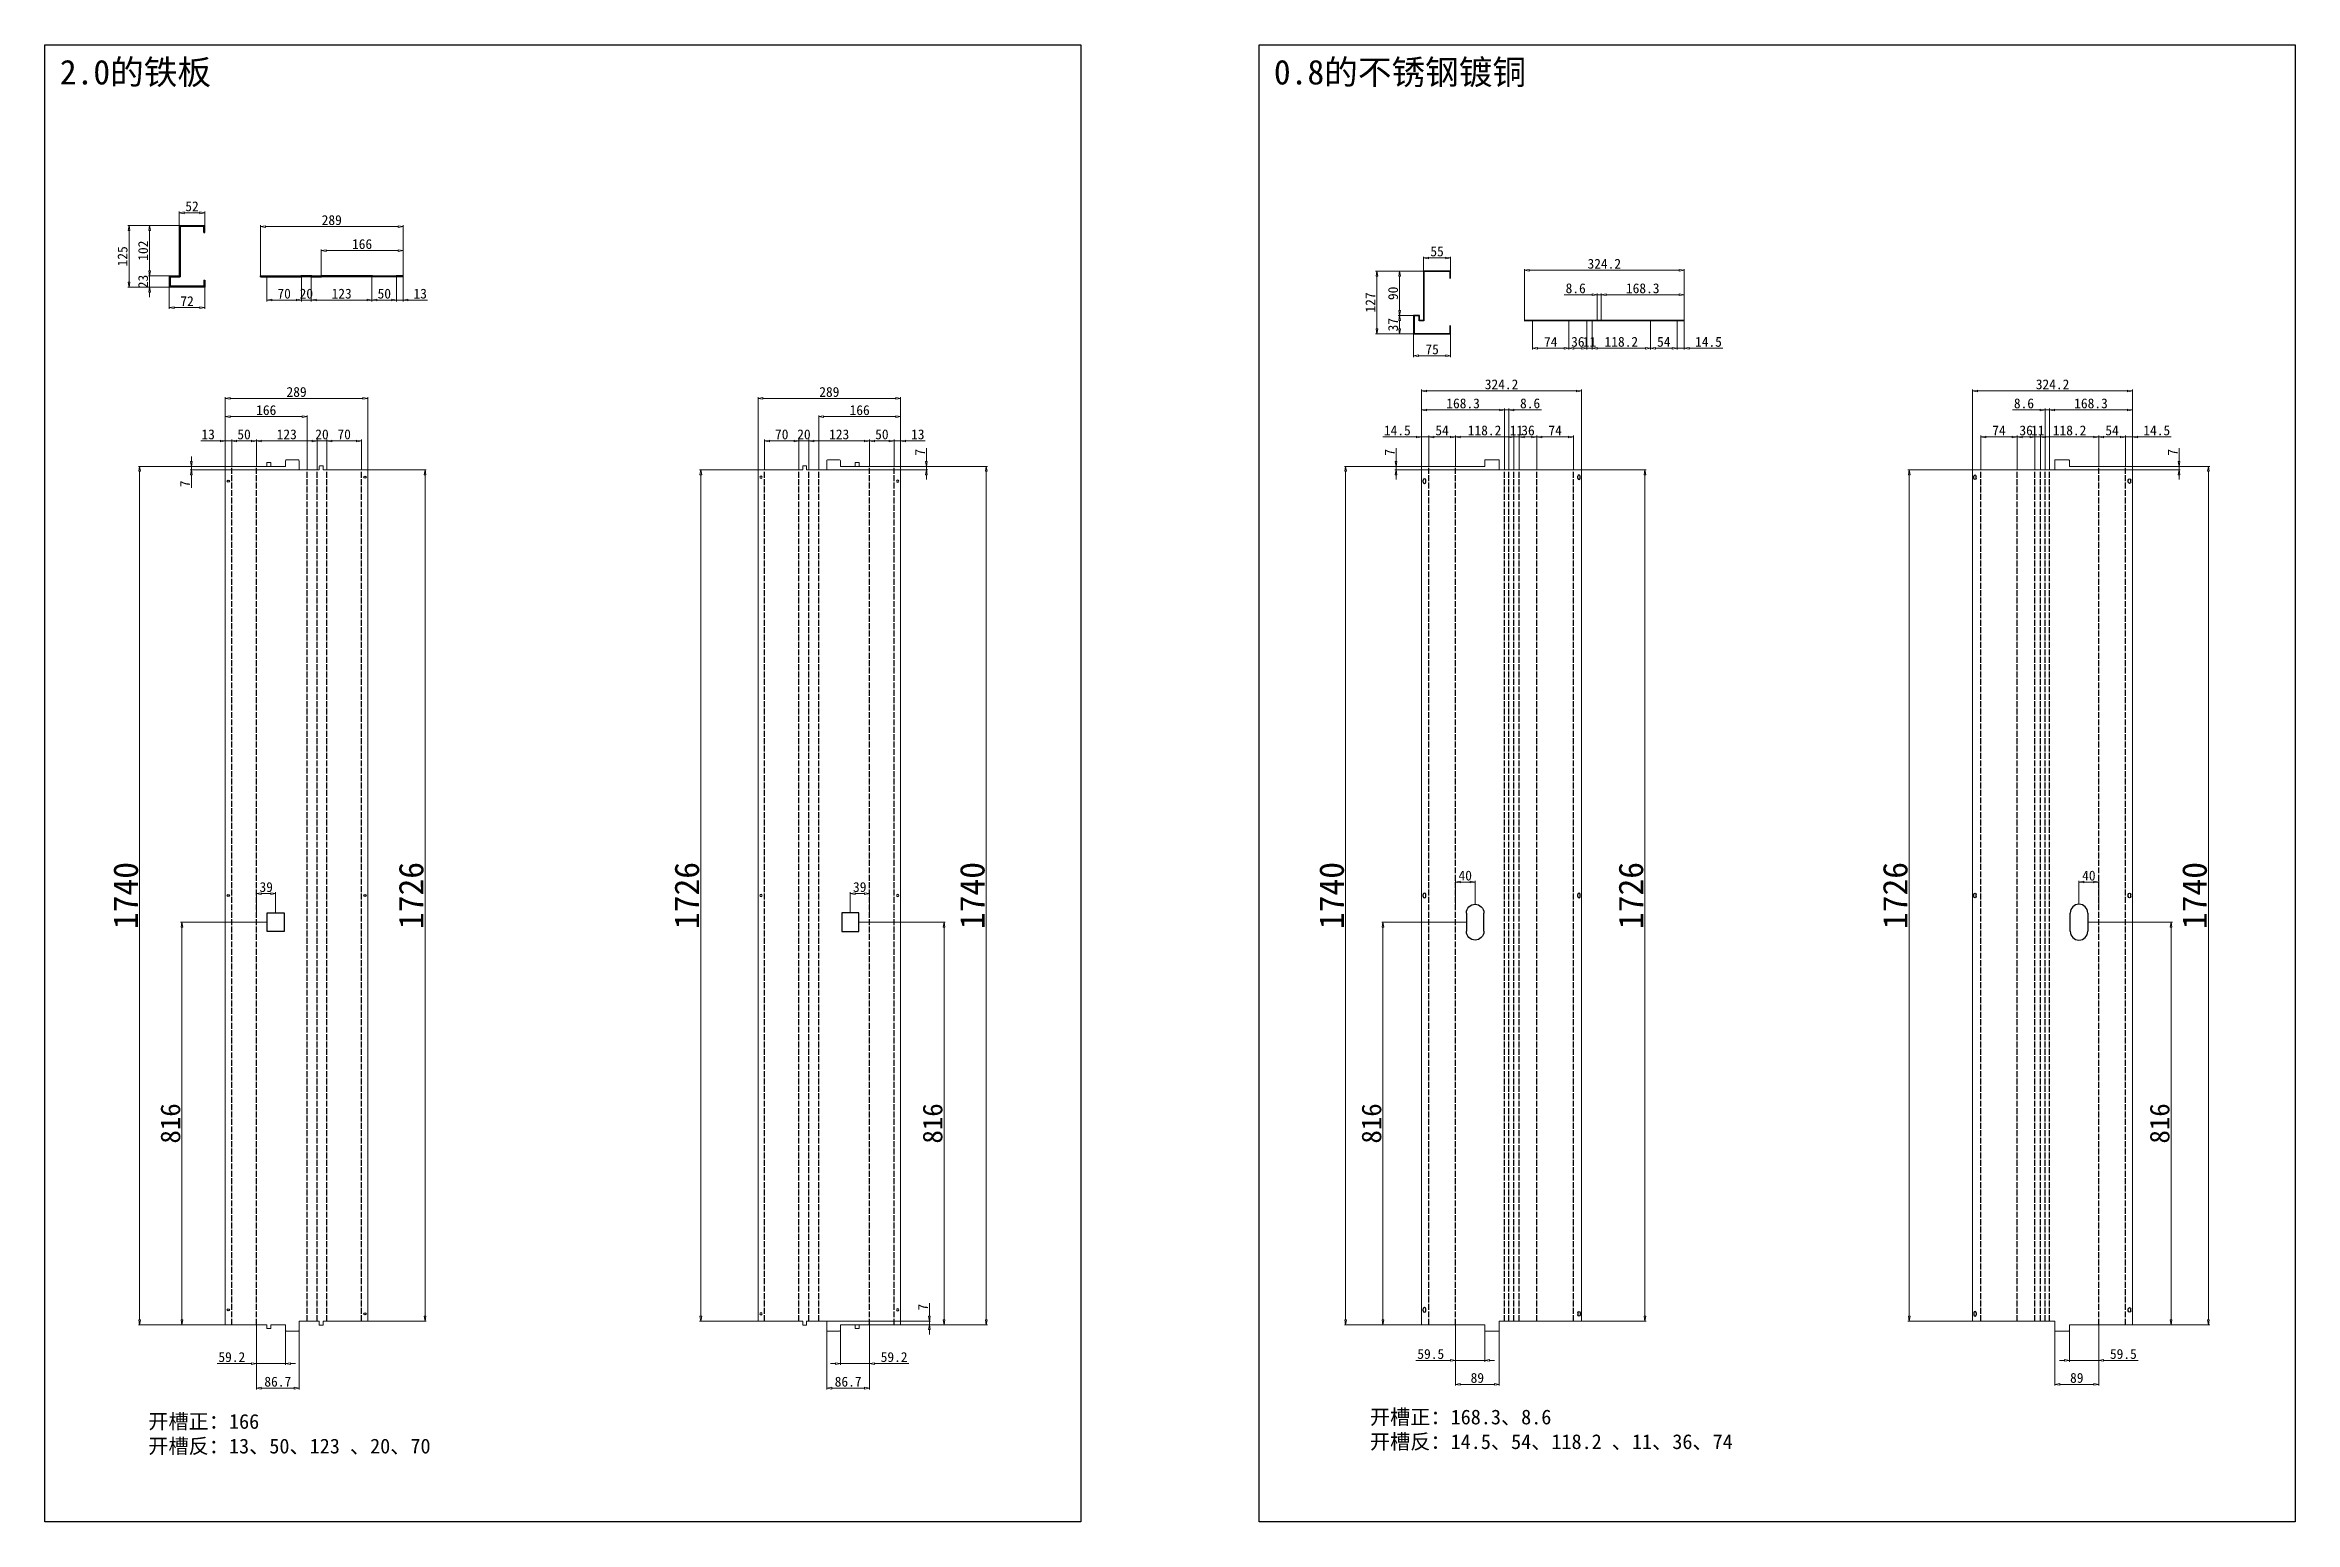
# Model space of a CAD drawing. Header units: millimetres. Extents: x 2100 to 6661, y -400 to 2594.
import ezdxf

# ---------------------------------------------------------------- set-up
doc = ezdxf.new("R2010")
doc.units = ezdxf.units.MM
doc.linetypes.add('ACAD_ISO02W100', pattern=[15, 12, -3])
for name, color, linetype in [('Cutting', 7, 'Continuous'), ('基础信息', 7, 'Continuous'), ('标注层', 7, 'Continuous'), ('绘图层', 7, 'Continuous')]:
    doc.layers.add(name, color=color, linetype=linetype)
doc.styles.get("Standard").update_dxf_attribs({"font": ''})
doc.styles.get('Standard').set_extended_font_data('SimSun')
doc.dimstyles.new('ISO-25$0', dxfattribs={"dimtxt": 20, "dimasz": 10, "dimexe": 2.5, "dimexo": 0, "dimgap": 3.049991, "dimtad": 1, "dimdec": 1, "dimrnd": 0.001, "dimdsep": 46, "dimtxsty": 'Standard', "dimblk": 'CLOSEDBLANK', "dimcen": 0, "dimclrd": 4, "dimclre": 4, "dimclrt": 4, "dimazin": 3, "dimtm": 1e-09, "dimtfac": 0.707107, "dimtdec": 1, "dimtmove": 0, "dimatfit": 0, "dimldrblk": 'CLOSEDBLANK', "dimfxl": 1, "dimfrac": 2, "dimtolj": 1, "dimlwd": 9, "dimlwe": 9, "dimarcsym": 0})

msp = doc.modelspace()

# ---------------------------------------------------------------- texts
at = {"layer": '基础信息'}
for s, p in [('开槽正：166', (2309.35, -211.06)), ('开槽正：168.3、8.6', (4785.8, -202.1)), ('开槽反：13、50、123 、20、70', (2309.35, -261.06)), ('开槽反：14.5、54、118.2 、11、36、74', (4785.8, -252.1))]:
    msp.add_text(s, height=30, dxfattribs=at).set_placement(p)
at = {"layer": '绘图层', "char_height": 50, "width": 1244.0265, "attachment_point": 1}
for s, insert in [('2.0的铁板', (2130, 2564.13)), ('0.8的不锈钢镀铜', (4591.18, 2564.13))]:
    msp.add_mtext(s, dxfattribs=dict(at, insert=insert))

# ---------------------------------------------------------------- blocks, each defined once
blk = doc.blocks.new('_ClosedBlank')
at = {"color": 0, "linetype": 'ByBlock', "lineweight": -2}
for p, q in [((-1, 0.17), (0, 0)), ((-1, 0.17), (-1, -0.17)), ((0, 0), (-1, -0.17))]:
    blk.add_line(p, q, dxfattribs=at)
blk = doc.blocks.new('*D50')
at = {"layer": 'Defpoints', "color": 0, "transparency": 16777216}
for p in [(2424, 2253.9), (2372, 2228.2), (2424, 2228.2)]:
    blk.add_point(p, dxfattribs=at)
at = {"layer": '绘图层', "color": 4, "lineweight": 9, "transparency": 16777216}
for p, q in [((2372, 2228.2), (2372, 2256.4)), ((2382, 2253.9), (2414, 2253.9)), ((2424, 2228.2), (2424, 2256.4))]:
    blk.add_line(p, q, dxfattribs=at)
at = {"layer": '绘图层', "color": 4, "lineweight": 9, "transparency": 16777216, "xscale": 10, "yscale": 10, "zscale": 10, "rotation": 180}
blk.add_blockref('_ClosedBlank', (2372, 2253.9), dxfattribs=at)
at = {"layer": '绘图层', "color": 4, "lineweight": 9, "transparency": 16777216, "xscale": 10, "yscale": 10, "zscale": 10}
blk.add_blockref('_ClosedBlank', (2424, 2253.9), dxfattribs=at)
at = {"layer": '绘图层', "color": 7, "transparency": 16777216, "insert": (2398, 2267), "char_height": 20, "attachment_point": 5}
blk.add_mtext('\\A1;52', dxfattribs=at)
blk = doc.blocks.new('*D51')
at = {"layer": 'Defpoints', "color": 0, "transparency": 16777216}
for p in [(2352, 2103.2), (2424, 2103.2), (2424, 2061.9)]:
    blk.add_point(p, dxfattribs=at)
at = {"layer": '绘图层', "color": 4, "lineweight": 9, "transparency": 16777216}
for p, q in [((2352, 2103.2), (2352, 2059.4)), ((2424, 2103.2), (2424, 2059.4)), ((2362, 2061.9), (2414, 2061.9))]:
    blk.add_line(p, q, dxfattribs=at)
at = {"layer": '绘图层', "color": 4, "lineweight": 9, "transparency": 16777216, "xscale": 10, "yscale": 10, "zscale": 10, "rotation": 180}
blk.add_blockref('_ClosedBlank', (2352, 2061.9), dxfattribs=at)
at = {"layer": '绘图层', "color": 4, "lineweight": 9, "transparency": 16777216, "xscale": 10, "yscale": 10, "zscale": 10}
blk.add_blockref('_ClosedBlank', (2424, 2061.9), dxfattribs=at)
at = {"layer": '绘图层', "color": 7, "transparency": 16777216, "insert": (2388, 2074.9), "char_height": 20, "attachment_point": 5}
blk.add_mtext('\\A1;72', dxfattribs=at)
blk = doc.blocks.new('*D93')
at = {"layer": 'Defpoints', "color": 0, "transparency": 16777216}
for p in [(4890.6, 1740), (4890.6, 0), (4736.5, 0)]:
    blk.add_point(p, dxfattribs=at)
at = {"layer": '标注层', "color": 4, "lineweight": 9, "transparency": 16777216}
for p, q in [((4890.6, 1740), (4734, 1740)), ((4736.5, 1730), (4736.5, 10)), ((4890.6, 0), (4734, 0))]:
    blk.add_line(p, q, dxfattribs=at)
at = {"layer": '标注层', "color": 4, "lineweight": 9, "transparency": 16777216, "xscale": 10, "yscale": 10, "zscale": 10}
for p, rotation in [((4736.5, 1740), 90), ((4736.5, 0), 270)]:
    blk.add_blockref('_ClosedBlank', p, dxfattribs=dict(at, rotation=rotation))
at = {"layer": '标注层', "color": 7, "transparency": 16777216, "insert": (4708.5, 870), "char_height": 50, "attachment_point": 5, "rotation": 90}
blk.add_mtext('\\A1;1740', dxfattribs=at)
blk = doc.blocks.new('*D94')
at = {"layer": 'Defpoints', "color": 0, "transparency": 16777216}
for p in [(5214.8, 1893), (4890.6, 1740), (5214.8, 1733)]:
    blk.add_point(p, dxfattribs=at)
at = {"layer": '标注层', "color": 4, "lineweight": 9, "transparency": 16777216}
for p, q in [((4890.6, 1740), (4890.6, 1895.5)), ((4900.6, 1893), (5204.8, 1893)), ((5214.8, 1733), (5214.8, 1895.5))]:
    blk.add_line(p, q, dxfattribs=at)
at = {"layer": '标注层', "color": 4, "lineweight": 9, "transparency": 16777216, "xscale": 10, "yscale": 10, "zscale": 10, "rotation": 180}
blk.add_blockref('_ClosedBlank', (4890.6, 1893), dxfattribs=at)
at = {"layer": '标注层', "color": 4, "lineweight": 9, "transparency": 16777216, "xscale": 10, "yscale": 10, "zscale": 10}
blk.add_blockref('_ClosedBlank', (5214.8, 1893), dxfattribs=at)
at = {"layer": '标注层', "color": 7, "transparency": 16777216, "insert": (5052.7, 1906.1), "char_height": 20, "attachment_point": 5}
blk.add_mtext('\\A1;324.2', dxfattribs=at)
blk = doc.blocks.new('DKCXK1')
at = {"color": 7}
for points in [[(-17.75, -18.5), (-17.75, 18.5)], [(17.75, 18.5), (17.75, -18.5)]]:
    blk.add_lwpolyline(points, dxfattribs=at)
for centre, start, end in [((0, 18.5), 0, 180), ((0, -18.5), 180, 0)]:
    blk.add_arc(centre, 17.75, start, end, dxfattribs=at)
blk = doc.blocks.new('*D95')
at = {"layer": 'Defpoints', "color": 0, "transparency": 16777216}
for p in [(4959.1, 897.3), (4959.1, 852.2), (4999.1, 852.2)]:
    blk.add_point(p, dxfattribs=at)
at = {"layer": '标注层', "color": 4, "lineweight": 9, "transparency": 16777216}
for p, q in [((4959.1, 852.2), (4959.1, 899.8)), ((4989.1, 897.3), (4969.1, 897.3)), ((4999.1, 852.2), (4999.1, 899.8))]:
    blk.add_line(p, q, dxfattribs=at)
at = {"layer": '标注层', "color": 4, "lineweight": 9, "transparency": 16777216, "xscale": 10, "yscale": 10, "zscale": 10, "rotation": 180}
blk.add_blockref('_ClosedBlank', (4959.1, 897.3), dxfattribs=at)
at = {"layer": '标注层', "color": 4, "lineweight": 9, "transparency": 16777216, "xscale": 10, "yscale": 10, "zscale": 10}
blk.add_blockref('_ClosedBlank', (4999.1, 897.3), dxfattribs=at)
at = {"layer": '标注层', "color": 7, "transparency": 16777216, "insert": (4979.1, 910.3), "char_height": 20, "attachment_point": 5}
blk.add_mtext('\\A1;40', dxfattribs=at)
blk = doc.blocks.new('*D96')
at = {"layer": 'Defpoints', "color": 0, "transparency": 16777216}
for p in [(4981.3, 816), (4890.6, 0), (4812.3, 0)]:
    blk.add_point(p, dxfattribs=at)
at = {"layer": '标注层', "color": 4, "lineweight": 9, "transparency": 16777216}
for p, q in [((4981.3, 816), (4809.8, 816)), ((4812.3, 806), (4812.3, 10)), ((4890.6, 0), (4809.8, 0))]:
    blk.add_line(p, q, dxfattribs=at)
at = {"layer": '标注层', "color": 4, "lineweight": 9, "transparency": 16777216, "xscale": 10, "yscale": 10, "zscale": 10}
for p, rotation in [((4812.3, 816), 90), ((4812.3, 0), 270)]:
    blk.add_blockref('_ClosedBlank', p, dxfattribs=dict(at, rotation=rotation))
at = {"layer": '标注层', "color": 7, "transparency": 16777216, "insert": (4789.2, 408), "char_height": 40, "attachment_point": 5, "rotation": 90}
blk.add_mtext('\\A1;816', dxfattribs=at)
blk = doc.blocks.new('*D97')
at = {"layer": 'Defpoints', "color": 0, "transparency": 16777216}
for p in [(5214.8, 1733), (5214.8, 7), (5343.3, 7)]:
    blk.add_point(p, dxfattribs=at)
at = {"layer": '标注层', "color": 4, "lineweight": 9, "transparency": 16777216}
for p, q in [((5214.8, 1733), (5345.8, 1733)), ((5343.3, 1723), (5343.3, 17)), ((5214.8, 7), (5345.8, 7))]:
    blk.add_line(p, q, dxfattribs=at)
at = {"layer": '标注层', "color": 4, "lineweight": 9, "transparency": 16777216, "xscale": 10, "yscale": 10, "zscale": 10}
for p, rotation in [((5343.3, 1733), 90), ((5343.3, 7), 270)]:
    blk.add_blockref('_ClosedBlank', p, dxfattribs=dict(at, rotation=rotation))
at = {"layer": '标注层', "color": 7, "transparency": 16777216, "insert": (5315.2, 870), "char_height": 50, "attachment_point": 5, "rotation": 90}
blk.add_mtext('\\A1;1726', dxfattribs=at)
blk = doc.blocks.new('DK1')
for p, q in [((-2.5, -2), (-2.5, 2)), ((2.5, -2), (2.5, 2))]:
    blk.add_line(p, q)
for centre, start, end in [((0, 2), 0, 180), ((0, -2), 180, 0)]:
    blk.add_arc(centre, 2.5, start, end)
blk = doc.blocks.new('*D55')
at = {"layer": 'Defpoints', "color": 0, "transparency": 16777216}
for p in [(2465.5, 1740), (2291.9, 0), (2465.5, 0)]:
    blk.add_point(p, dxfattribs=at)
at = {"layer": '标注层', "color": 4, "lineweight": 9, "transparency": 16777216}
for p, q in [((2465.5, 1740), (2289.4, 1740)), ((2291.9, 1730), (2291.9, 10)), ((2465.5, 0), (2289.4, 0))]:
    blk.add_line(p, q, dxfattribs=at)
at = {"layer": '标注层', "color": 4, "lineweight": 9, "transparency": 16777216, "xscale": 10, "yscale": 10, "zscale": 10}
for p, rotation in [((2291.9, 1740), 90), ((2291.9, 0), 270)]:
    blk.add_blockref('_ClosedBlank', p, dxfattribs=dict(at, rotation=rotation))
at = {"layer": '标注层', "color": 7, "transparency": 16777216, "insert": (2263.9, 870), "char_height": 50, "attachment_point": 5, "rotation": 90}
blk.add_mtext('\\A1;1740', dxfattribs=at)
blk = doc.blocks.new('*D10')
at = {"layer": 'Defpoints', "color": 0, "transparency": 16777216}
for p in [(2377.5, 816), (2550.3, 816), (2465.5, 0)]:
    blk.add_point(p, dxfattribs=at)
at = {"layer": '标注层', "color": 4, "lineweight": 9, "transparency": 16777216}
for p, q in [((2550.3, 816), (2375, 816)), ((2377.5, 10), (2377.5, 806)), ((2465.5, 0), (2375, 0))]:
    blk.add_line(p, q, dxfattribs=at)
at = {"layer": '标注层', "color": 4, "lineweight": 9, "transparency": 16777216, "xscale": 10, "yscale": 10, "zscale": 10}
for p, rotation in [((2377.5, 816), 90), ((2377.5, 0), 270)]:
    blk.add_blockref('_ClosedBlank', p, dxfattribs=dict(at, rotation=rotation))
at = {"layer": '标注层', "color": 7, "transparency": 16777216, "insert": (2354.4, 408), "char_height": 40, "attachment_point": 5, "rotation": 90}
blk.add_mtext('\\A1;816', dxfattribs=at)
blk = doc.blocks.new('*D56')
at = {"layer": 'Defpoints', "color": 0, "transparency": 16777216}
for p in [(2754.5, 1733), (2754.5, 7), (2870.5, 7)]:
    blk.add_point(p, dxfattribs=at)
at = {"layer": '标注层', "color": 4, "lineweight": 9, "transparency": 16777216}
for p, q in [((2754.5, 1733), (2873, 1733)), ((2870.5, 1723), (2870.5, 17)), ((2754.5, 7), (2873, 7))]:
    blk.add_line(p, q, dxfattribs=at)
at = {"layer": '标注层', "color": 4, "lineweight": 9, "transparency": 16777216, "xscale": 10, "yscale": 10, "zscale": 10}
for p, rotation in [((2870.5, 1733), 90), ((2870.5, 7), 270)]:
    blk.add_blockref('_ClosedBlank', p, dxfattribs=dict(at, rotation=rotation))
at = {"layer": '标注层', "color": 7, "transparency": 16777216, "insert": (2842.5, 870), "char_height": 50, "attachment_point": 5, "rotation": 90}
blk.add_mtext('\\A1;1726', dxfattribs=at)
blk = doc.blocks.new('GK1')
blk.add_circle((0, 0), 2.25)
blk = doc.blocks.new('*D98')
at = {"layer": 'Defpoints', "color": 0, "transparency": 16777216}
for p in [(4949.5, 2162.5), (4894.5, 2135.7), (4949.5, 2135.7)]:
    blk.add_point(p, dxfattribs=at)
at = {"layer": '绘图层', "color": 4, "lineweight": 9, "transparency": 16777216}
for p, q in [((4894.5, 2135.7), (4894.5, 2165)), ((4904.5, 2162.5), (4939.5, 2162.5)), ((4949.5, 2135.7), (4949.5, 2165))]:
    blk.add_line(p, q, dxfattribs=at)
at = {"layer": '绘图层', "color": 4, "lineweight": 9, "transparency": 16777216, "xscale": 10, "yscale": 10, "zscale": 10, "rotation": 180}
blk.add_blockref('_ClosedBlank', (4894.5, 2162.5), dxfattribs=at)
at = {"layer": '绘图层', "color": 4, "lineweight": 9, "transparency": 16777216, "xscale": 10, "yscale": 10, "zscale": 10}
blk.add_blockref('_ClosedBlank', (4949.5, 2162.5), dxfattribs=at)
at = {"layer": '绘图层', "color": 7, "transparency": 16777216, "insert": (4922, 2175.6), "char_height": 20, "attachment_point": 5}
blk.add_mtext('\\A1;55', dxfattribs=at)
blk = doc.blocks.new('*D99')
at = {"layer": 'Defpoints', "color": 0, "transparency": 16777216}
for p in [(4874.5, 2008.7), (4949.5, 2008.7), (4874.5, 1964.1)]:
    blk.add_point(p, dxfattribs=at)
at = {"layer": '绘图层', "color": 4, "lineweight": 9, "transparency": 16777216}
for p, q in [((4874.5, 2008.7), (4874.5, 1961.6)), ((4949.5, 2008.7), (4949.5, 1961.6)), ((4939.5, 1964.1), (4884.5, 1964.1))]:
    blk.add_line(p, q, dxfattribs=at)
at = {"layer": '绘图层', "color": 4, "lineweight": 9, "transparency": 16777216, "xscale": 10, "yscale": 10, "zscale": 10, "rotation": 180}
blk.add_blockref('_ClosedBlank', (4874.5, 1964.1), dxfattribs=at)
at = {"layer": '绘图层', "color": 4, "lineweight": 9, "transparency": 16777216, "xscale": 10, "yscale": 10, "zscale": 10}
blk.add_blockref('_ClosedBlank', (4949.5, 1964.1), dxfattribs=at)
at = {"layer": '绘图层', "color": 7, "transparency": 16777216, "insert": (4912, 1977.1), "char_height": 20, "attachment_point": 5}
blk.add_mtext('\\A1;75', dxfattribs=at)
blk = doc.blocks.new('*D100')
at = {"layer": 'Defpoints', "color": 0, "transparency": 16777216}
for p in [(4845.9, 2045.7), (4874.5, 2045.7), (4874.5, 2008.7)]:
    blk.add_point(p, dxfattribs=at)
at = {"layer": '绘图层', "color": 4, "lineweight": 9, "transparency": 16777216}
for p, q in [((4874.5, 2045.7), (4843.4, 2045.7)), ((4874.5, 2008.7), (4843.4, 2008.7)), ((4845.9, 2018.7), (4845.9, 2035.7))]:
    blk.add_line(p, q, dxfattribs=at)
at = {"layer": '绘图层', "color": 4, "lineweight": 9, "transparency": 16777216, "xscale": 10, "yscale": 10, "zscale": 10}
for p, rotation in [((4845.9, 2045.7), 90), ((4845.9, 2008.7), 270)]:
    blk.add_blockref('_ClosedBlank', p, dxfattribs=dict(at, rotation=rotation))
at = {"layer": '绘图层', "color": 7, "transparency": 16777216, "insert": (4832.9, 2027.2), "char_height": 20, "attachment_point": 5, "rotation": 90}
blk.add_mtext('\\A1;37', dxfattribs=at)
blk = doc.blocks.new('*D101')
at = {"layer": 'Defpoints', "color": 0, "transparency": 16777216}
for p in [(4845.9, 2135.7), (4894.5, 2135.7), (4874.5, 2045.7)]:
    blk.add_point(p, dxfattribs=at)
at = {"layer": '绘图层', "color": 4, "lineweight": 9, "transparency": 16777216}
for p, q in [((4894.5, 2135.7), (4843.4, 2135.7)), ((4845.9, 2055.7), (4845.9, 2125.7)), ((4874.5, 2045.7), (4843.4, 2045.7))]:
    blk.add_line(p, q, dxfattribs=at)
at = {"layer": '绘图层', "color": 4, "lineweight": 9, "transparency": 16777216, "xscale": 10, "yscale": 10, "zscale": 10}
for p, rotation in [((4845.9, 2135.7), 90), ((4845.9, 2045.7), 270)]:
    blk.add_blockref('_ClosedBlank', p, dxfattribs=dict(at, rotation=rotation))
at = {"layer": '绘图层', "color": 7, "transparency": 16777216, "insert": (4832.9, 2090.7), "char_height": 20, "attachment_point": 5, "rotation": 90}
blk.add_mtext('\\A1;90', dxfattribs=at)
blk = doc.blocks.new('*D102')
at = {"layer": 'Defpoints', "color": 0, "transparency": 16777216}
for p in [(4894.5, 2135.7), (4799.9, 2008.7), (4874.5, 2008.7)]:
    blk.add_point(p, dxfattribs=at)
at = {"layer": '绘图层', "color": 4, "lineweight": 9, "transparency": 16777216}
for p, q in [((4894.5, 2135.7), (4797.4, 2135.7)), ((4799.9, 2125.7), (4799.9, 2018.7)), ((4874.5, 2008.7), (4797.4, 2008.7))]:
    blk.add_line(p, q, dxfattribs=at)
at = {"layer": '绘图层', "color": 4, "lineweight": 9, "transparency": 16777216, "xscale": 10, "yscale": 10, "zscale": 10}
for p, rotation in [((4799.9, 2135.7), 90), ((4799.9, 2008.7), 270)]:
    blk.add_blockref('_ClosedBlank', p, dxfattribs=dict(at, rotation=rotation))
at = {"layer": '绘图层', "color": 7, "transparency": 16777216, "insert": (4786.8, 2072.2), "char_height": 20, "attachment_point": 5, "rotation": 90}
blk.add_mtext('\\A1;127', dxfattribs=at)
blk = doc.blocks.new('*D57')
at = {"layer": 'Defpoints', "color": 0, "transparency": 16777216}
for p in [(2528.5, 874), (2528.5, 835), (2567.5, 835)]:
    blk.add_point(p, dxfattribs=at)
at = {"layer": '标注层', "color": 4, "lineweight": 9, "transparency": 16777216}
for p, q in [((2528.5, 835), (2528.5, 876.5)), ((2557.5, 874), (2538.5, 874)), ((2567.5, 835), (2567.5, 876.5))]:
    blk.add_line(p, q, dxfattribs=at)
at = {"layer": '标注层', "color": 4, "lineweight": 9, "transparency": 16777216, "xscale": 10, "yscale": 10, "zscale": 10, "rotation": 180}
blk.add_blockref('_ClosedBlank', (2528.5, 874), dxfattribs=at)
at = {"layer": '标注层', "color": 4, "lineweight": 9, "transparency": 16777216, "xscale": 10, "yscale": 10, "zscale": 10}
blk.add_blockref('_ClosedBlank', (2567.5, 874), dxfattribs=at)
at = {"layer": '标注层', "color": 7, "transparency": 16777216, "insert": (2548.4, 887), "char_height": 20, "attachment_point": 5}
blk.add_mtext('\\A1;39', dxfattribs=at)
blk = doc.blocks.new('*D103')
at = {"layer": 'Defpoints', "color": 0, "transparency": 16777216}
for p in [(5423.1, 2137.4), (5098.9, 2035.7), (5423.1, 2035.7)]:
    blk.add_point(p, dxfattribs=at)
at = {"layer": '绘图层', "color": 4, "lineweight": 9, "transparency": 16777216}
for p, q in [((5098.9, 2035.7), (5098.9, 2139.9)), ((5108.9, 2137.4), (5413.1, 2137.4)), ((5423.1, 2035.7), (5423.1, 2139.9))]:
    blk.add_line(p, q, dxfattribs=at)
at = {"layer": '绘图层', "color": 4, "lineweight": 9, "transparency": 16777216, "xscale": 10, "yscale": 10, "zscale": 10, "rotation": 180}
blk.add_blockref('_ClosedBlank', (5098.9, 2137.4), dxfattribs=at)
at = {"layer": '绘图层', "color": 4, "lineweight": 9, "transparency": 16777216, "xscale": 10, "yscale": 10, "zscale": 10}
blk.add_blockref('_ClosedBlank', (5423.1, 2137.4), dxfattribs=at)
at = {"layer": '绘图层', "color": 7, "transparency": 16777216, "insert": (5261, 2150.5), "char_height": 20, "attachment_point": 5}
blk.add_mtext('\\A1;324.2', dxfattribs=at)
blk = doc.blocks.new('*D104')
at = {"layer": 'Defpoints', "color": 0, "transparency": 16777216}
for p in [(5423.1, 2087.8), (5254.8, 2035.4), (5423.1, 2035.7)]:
    blk.add_point(p, dxfattribs=at)
at = {"layer": '绘图层', "color": 4, "lineweight": 9, "transparency": 16777216}
for p, q in [((5254.8, 2035.4), (5254.8, 2090.3)), ((5264.8, 2087.8), (5413.1, 2087.8)), ((5423.1, 2035.7), (5423.1, 2090.3))]:
    blk.add_line(p, q, dxfattribs=at)
at = {"layer": '绘图层', "color": 4, "lineweight": 9, "transparency": 16777216, "xscale": 10, "yscale": 10, "zscale": 10, "rotation": 180}
blk.add_blockref('_ClosedBlank', (5254.8, 2087.8), dxfattribs=at)
at = {"layer": '绘图层', "color": 4, "lineweight": 9, "transparency": 16777216, "xscale": 10, "yscale": 10, "zscale": 10}
blk.add_blockref('_ClosedBlank', (5423.1, 2087.8), dxfattribs=at)
at = {"layer": '绘图层', "color": 7, "transparency": 16777216, "insert": (5338.9, 2100.8), "char_height": 20, "attachment_point": 5}
blk.add_mtext('\\A1;168.3', dxfattribs=at)
blk = doc.blocks.new('*D105')
at = {"layer": 'Defpoints', "color": 0, "transparency": 16777216}
for p in [(5246.2, 2087.8), (5246.2, 2035.4), (5254.8, 2035.4)]:
    blk.add_point(p, dxfattribs=at)
at = {"layer": '绘图层', "color": 4, "lineweight": 9, "transparency": 16777216}
for p, q in [((5236.2, 2087.8), (5179.9, 2087.8)), ((5246.2, 2035.4), (5246.2, 2090.3)), ((5254.8, 2087.8), (5246.2, 2087.8)), ((5254.8, 2035.4), (5254.8, 2090.3)), ((5264.8, 2087.8), (5274.8, 2087.8))]:
    blk.add_line(p, q, dxfattribs=at)
at = {"layer": '绘图层', "color": 4, "lineweight": 9, "transparency": 16777216, "xscale": 10, "yscale": 10, "zscale": 10}
blk.add_blockref('_ClosedBlank', (5246.2, 2087.8), dxfattribs=at)
at = {"layer": '绘图层', "color": 4, "lineweight": 9, "transparency": 16777216, "xscale": 10, "yscale": 10, "zscale": 10, "rotation": 180}
blk.add_blockref('_ClosedBlank', (5254.8, 2087.8), dxfattribs=at)
at = {"layer": '绘图层', "color": 7, "transparency": 16777216, "insert": (5203, 2100.8), "char_height": 20, "attachment_point": 5}
blk.add_mtext('\\A1;8.6', dxfattribs=at)
blk = doc.blocks.new('*D106')
at = {"layer": 'Defpoints', "color": 0, "transparency": 16777216}
for p in [(5408.6, 2035.2), (5423.1, 2034.9), (5423.1, 1979.3)]:
    blk.add_point(p, dxfattribs=at)
at = {"layer": '绘图层', "color": 4, "lineweight": 9, "transparency": 16777216}
for p, q in [((5408.6, 2035.2), (5408.6, 1976.8)), ((5423.1, 2034.9), (5423.1, 1976.8)), ((5398.6, 1979.3), (5388.6, 1979.3)), ((5408.6, 1979.3), (5423.1, 1979.3)), ((5433.1, 1979.3), (5501.4, 1979.3))]:
    blk.add_line(p, q, dxfattribs=at)
at = {"layer": '绘图层', "color": 4, "lineweight": 9, "transparency": 16777216, "xscale": 10, "yscale": 10, "zscale": 10}
blk.add_blockref('_ClosedBlank', (5408.6, 1979.3), dxfattribs=at)
at = {"layer": '绘图层', "color": 4, "lineweight": 9, "transparency": 16777216, "xscale": 10, "yscale": 10, "zscale": 10, "rotation": 180}
blk.add_blockref('_ClosedBlank', (5423.1, 1979.3), dxfattribs=at)
at = {"layer": '绘图层', "color": 7, "transparency": 16777216, "insert": (5472.2, 1992.3), "char_height": 20, "attachment_point": 5}
blk.add_mtext('\\A1;14.5', dxfattribs=at)
blk = doc.blocks.new('*D107')
at = {"layer": 'Defpoints', "color": 0, "transparency": 16777216}
for p in [(5354.6, 2035.2), (5408.6, 2035.2), (5354.6, 1979.3)]:
    blk.add_point(p, dxfattribs=at)
at = {"layer": '绘图层', "color": 4, "lineweight": 9, "transparency": 16777216}
for p, q in [((5354.6, 2035.2), (5354.6, 1976.8)), ((5408.6, 2035.2), (5408.6, 1976.8)), ((5398.6, 1979.3), (5364.6, 1979.3))]:
    blk.add_line(p, q, dxfattribs=at)
at = {"layer": '绘图层', "color": 4, "lineweight": 9, "transparency": 16777216, "xscale": 10, "yscale": 10, "zscale": 10, "rotation": 180}
blk.add_blockref('_ClosedBlank', (5354.6, 1979.3), dxfattribs=at)
at = {"layer": '绘图层', "color": 4, "lineweight": 9, "transparency": 16777216, "xscale": 10, "yscale": 10, "zscale": 10}
blk.add_blockref('_ClosedBlank', (5408.6, 1979.3), dxfattribs=at)
at = {"layer": '绘图层', "color": 7, "transparency": 16777216, "insert": (5381.6, 1992.3), "char_height": 20, "attachment_point": 5}
blk.add_mtext('\\A1;54', dxfattribs=at)
blk = doc.blocks.new('*D108')
at = {"layer": 'Defpoints', "color": 0, "transparency": 16777216}
for p in [(5236.4, 2035.2), (5354.6, 2035.2), (5236.4, 1979.3)]:
    blk.add_point(p, dxfattribs=at)
at = {"layer": '绘图层', "color": 4, "lineweight": 9, "transparency": 16777216}
for p, q in [((5236.4, 2035.2), (5236.4, 1976.8)), ((5354.6, 2035.2), (5354.6, 1976.8)), ((5344.6, 1979.3), (5246.4, 1979.3))]:
    blk.add_line(p, q, dxfattribs=at)
at = {"layer": '绘图层', "color": 4, "lineweight": 9, "transparency": 16777216, "xscale": 10, "yscale": 10, "zscale": 10, "rotation": 180}
blk.add_blockref('_ClosedBlank', (5236.4, 1979.3), dxfattribs=at)
at = {"layer": '绘图层', "color": 4, "lineweight": 9, "transparency": 16777216, "xscale": 10, "yscale": 10, "zscale": 10}
blk.add_blockref('_ClosedBlank', (5354.6, 1979.3), dxfattribs=at)
at = {"layer": '绘图层', "color": 7, "transparency": 16777216, "insert": (5295.5, 1992.3), "char_height": 20, "attachment_point": 5}
blk.add_mtext('\\A1;118.2', dxfattribs=at)
blk = doc.blocks.new('*D109')
at = {"layer": 'Defpoints', "color": 0, "transparency": 16777216}
for p in [(5225.4, 2035.2), (5236.4, 2035.2), (5225.4, 1979.3)]:
    blk.add_point(p, dxfattribs=at)
at = {"layer": '绘图层', "color": 4, "lineweight": 9, "transparency": 16777216}
for p, q in [((5225.4, 2035.2), (5225.4, 1976.8)), ((5236.4, 2035.2), (5236.4, 1976.8)), ((5215.4, 1979.3), (5205.4, 1979.3)), ((5236.4, 1979.3), (5225.4, 1979.3)), ((5246.4, 1979.3), (5256.4, 1979.3))]:
    blk.add_line(p, q, dxfattribs=at)
at = {"layer": '绘图层', "color": 4, "lineweight": 9, "transparency": 16777216, "xscale": 10, "yscale": 10, "zscale": 10}
blk.add_blockref('_ClosedBlank', (5225.4, 1979.3), dxfattribs=at)
at = {"layer": '绘图层', "color": 4, "lineweight": 9, "transparency": 16777216, "xscale": 10, "yscale": 10, "zscale": 10, "rotation": 180}
blk.add_blockref('_ClosedBlank', (5236.4, 1979.3), dxfattribs=at)
at = {"layer": '绘图层', "color": 7, "transparency": 16777216, "insert": (5230.9, 1992.3), "char_height": 20, "attachment_point": 5}
blk.add_mtext('\\A1;11', dxfattribs=at)
blk = doc.blocks.new('*D110')
at = {"layer": 'Defpoints', "color": 0, "transparency": 16777216}
for p in [(5189.4, 2035.2), (5225.4, 2035.2), (5189.4, 1979.3)]:
    blk.add_point(p, dxfattribs=at)
at = {"layer": '绘图层', "color": 4, "lineweight": 9, "transparency": 16777216}
for p, q in [((5189.4, 2035.2), (5189.4, 1976.8)), ((5225.4, 2035.2), (5225.4, 1976.8)), ((5215.4, 1979.3), (5199.4, 1979.3))]:
    blk.add_line(p, q, dxfattribs=at)
at = {"layer": '绘图层', "color": 4, "lineweight": 9, "transparency": 16777216, "xscale": 10, "yscale": 10, "zscale": 10, "rotation": 180}
blk.add_blockref('_ClosedBlank', (5189.4, 1979.3), dxfattribs=at)
at = {"layer": '绘图层', "color": 4, "lineweight": 9, "transparency": 16777216, "xscale": 10, "yscale": 10, "zscale": 10}
blk.add_blockref('_ClosedBlank', (5225.4, 1979.3), dxfattribs=at)
at = {"layer": '绘图层', "color": 7, "transparency": 16777216, "insert": (5207.4, 1992.3), "char_height": 20, "attachment_point": 5}
blk.add_mtext('\\A1;36', dxfattribs=at)
blk = doc.blocks.new('*D111')
at = {"layer": 'Defpoints', "color": 0, "transparency": 16777216}
for p in [(5115.4, 2035.2), (5189.4, 2035.2), (5115.4, 1979.3)]:
    blk.add_point(p, dxfattribs=at)
at = {"layer": '绘图层', "color": 4, "lineweight": 9, "transparency": 16777216}
for p, q in [((5115.4, 2035.2), (5115.4, 1976.8)), ((5189.4, 2035.2), (5189.4, 1976.8)), ((5179.4, 1979.3), (5125.4, 1979.3))]:
    blk.add_line(p, q, dxfattribs=at)
at = {"layer": '绘图层', "color": 4, "lineweight": 9, "transparency": 16777216, "xscale": 10, "yscale": 10, "zscale": 10, "rotation": 180}
blk.add_blockref('_ClosedBlank', (5115.4, 1979.3), dxfattribs=at)
at = {"layer": '绘图层', "color": 4, "lineweight": 9, "transparency": 16777216, "xscale": 10, "yscale": 10, "zscale": 10}
blk.add_blockref('_ClosedBlank', (5189.4, 1979.3), dxfattribs=at)
at = {"layer": '绘图层', "color": 7, "transparency": 16777216, "insert": (5152.4, 1992.3), "char_height": 20, "attachment_point": 5}
blk.add_mtext('\\A1;74', dxfattribs=at)
blk = doc.blocks.new('*D112')
at = {"layer": 'Defpoints', "color": 0, "transparency": 16777216}
for p in [(4890.6, 1854.5), (4890.6, 1740), (5058.9, 1733)]:
    blk.add_point(p, dxfattribs=at)
at = {"layer": '标注层', "color": 4, "lineweight": 9, "transparency": 16777216}
for p, q in [((4890.6, 1740), (4890.6, 1857)), ((5048.9, 1854.5), (4900.6, 1854.5)), ((5058.9, 1733), (5058.9, 1857))]:
    blk.add_line(p, q, dxfattribs=at)
at = {"layer": '标注层', "color": 4, "lineweight": 9, "transparency": 16777216, "xscale": 10, "yscale": 10, "zscale": 10, "rotation": 180}
blk.add_blockref('_ClosedBlank', (4890.6, 1854.5), dxfattribs=at)
at = {"layer": '标注层', "color": 4, "lineweight": 9, "transparency": 16777216, "xscale": 10, "yscale": 10, "zscale": 10}
blk.add_blockref('_ClosedBlank', (5058.9, 1854.5), dxfattribs=at)
at = {"layer": '标注层', "color": 7, "transparency": 16777216, "insert": (4974.7, 1867.5), "char_height": 20, "attachment_point": 5}
blk.add_mtext('\\A1;168.3', dxfattribs=at)
blk = doc.blocks.new('*D113')
at = {"layer": 'Defpoints', "color": 0, "transparency": 16777216}
for p in [(5067.5, 1854.5), (5058.9, 1733), (5067.5, 1733)]:
    blk.add_point(p, dxfattribs=at)
at = {"layer": '标注层', "color": 4, "lineweight": 9, "transparency": 16777216}
for p, q in [((5048.9, 1854.5), (5038.9, 1854.5)), ((5058.9, 1733), (5058.9, 1857)), ((5058.9, 1854.5), (5067.5, 1854.5)), ((5067.5, 1733), (5067.5, 1857)), ((5077.5, 1854.5), (5133.8, 1854.5))]:
    blk.add_line(p, q, dxfattribs=at)
at = {"layer": '标注层', "color": 4, "lineweight": 9, "transparency": 16777216, "xscale": 10, "yscale": 10, "zscale": 10}
blk.add_blockref('_ClosedBlank', (5058.9, 1854.5), dxfattribs=at)
at = {"layer": '标注层', "color": 4, "lineweight": 9, "transparency": 16777216, "xscale": 10, "yscale": 10, "zscale": 10, "rotation": 180}
blk.add_blockref('_ClosedBlank', (5067.5, 1854.5), dxfattribs=at)
at = {"layer": '标注层', "color": 7, "transparency": 16777216, "insert": (5110.6, 1867.5), "char_height": 20, "attachment_point": 5}
blk.add_mtext('\\A1;8.6', dxfattribs=at)
blk = doc.blocks.new('*D114')
at = {"layer": 'Defpoints', "color": 0, "transparency": 16777216}
for p in [(4890.6, 1799.7), (4890.6, 1740), (4905.1, 1740)]:
    blk.add_point(p, dxfattribs=at)
at = {"layer": '标注层', "color": 4, "lineweight": 9, "transparency": 16777216}
for p, q in [((4880.6, 1799.7), (4812.3, 1799.7)), ((4890.6, 1740), (4890.6, 1802.2)), ((4905.1, 1799.7), (4890.6, 1799.7)), ((4905.1, 1740), (4905.1, 1802.2)), ((4915.1, 1799.7), (4925.1, 1799.7))]:
    blk.add_line(p, q, dxfattribs=at)
at = {"layer": '标注层', "color": 4, "lineweight": 9, "transparency": 16777216, "xscale": 10, "yscale": 10, "zscale": 10}
blk.add_blockref('_ClosedBlank', (4890.6, 1799.7), dxfattribs=at)
at = {"layer": '标注层', "color": 4, "lineweight": 9, "transparency": 16777216, "xscale": 10, "yscale": 10, "zscale": 10, "rotation": 180}
blk.add_blockref('_ClosedBlank', (4905.1, 1799.7), dxfattribs=at)
at = {"layer": '标注层', "color": 7, "transparency": 16777216, "insert": (4841.4, 1812.7), "char_height": 20, "attachment_point": 5}
blk.add_mtext('\\A1;14.5', dxfattribs=at)
blk = doc.blocks.new('*D115')
at = {"layer": 'Defpoints', "color": 0, "transparency": 16777216}
for p in [(4959.1, 1799.7), (4905.1, 1740), (4959.1, 1740)]:
    blk.add_point(p, dxfattribs=at)
at = {"layer": '标注层', "color": 4, "lineweight": 9, "transparency": 16777216}
for p, q in [((4905.1, 1740), (4905.1, 1802.2)), ((4915.1, 1799.7), (4949.1, 1799.7)), ((4959.1, 1740), (4959.1, 1802.2))]:
    blk.add_line(p, q, dxfattribs=at)
at = {"layer": '标注层', "color": 4, "lineweight": 9, "transparency": 16777216, "xscale": 10, "yscale": 10, "zscale": 10, "rotation": 180}
blk.add_blockref('_ClosedBlank', (4905.1, 1799.7), dxfattribs=at)
at = {"layer": '标注层', "color": 4, "lineweight": 9, "transparency": 16777216, "xscale": 10, "yscale": 10, "zscale": 10}
blk.add_blockref('_ClosedBlank', (4959.1, 1799.7), dxfattribs=at)
at = {"layer": '标注层', "color": 7, "transparency": 16777216, "insert": (4932.1, 1812.7), "char_height": 20, "attachment_point": 5}
blk.add_mtext('\\A1;54', dxfattribs=at)
blk = doc.blocks.new('*D116')
at = {"layer": 'Defpoints', "color": 0, "transparency": 16777216}
for p in [(5077.3, 1799.7), (4959.1, 1740), (5077.3, 1733)]:
    blk.add_point(p, dxfattribs=at)
at = {"layer": '标注层', "color": 4, "lineweight": 9, "transparency": 16777216}
for p, q in [((4959.1, 1740), (4959.1, 1802.2)), ((4969.1, 1799.7), (5067.3, 1799.7)), ((5077.3, 1733), (5077.3, 1802.2))]:
    blk.add_line(p, q, dxfattribs=at)
at = {"layer": '标注层', "color": 4, "lineweight": 9, "transparency": 16777216, "xscale": 10, "yscale": 10, "zscale": 10, "rotation": 180}
blk.add_blockref('_ClosedBlank', (4959.1, 1799.7), dxfattribs=at)
at = {"layer": '标注层', "color": 4, "lineweight": 9, "transparency": 16777216, "xscale": 10, "yscale": 10, "zscale": 10}
blk.add_blockref('_ClosedBlank', (5077.3, 1799.7), dxfattribs=at)
at = {"layer": '标注层', "color": 7, "transparency": 16777216, "insert": (5018.2, 1812.7), "char_height": 20, "attachment_point": 5}
blk.add_mtext('\\A1;118.2', dxfattribs=at)
blk = doc.blocks.new('*D117')
at = {"layer": 'Defpoints', "color": 0, "transparency": 16777216}
for p in [(5088.3, 1799.7), (5077.3, 1733), (5088.3, 1733)]:
    blk.add_point(p, dxfattribs=at)
at = {"layer": '标注层', "color": 4, "lineweight": 9, "transparency": 16777216}
for p, q in [((5067.3, 1799.7), (5057.3, 1799.7)), ((5077.3, 1733), (5077.3, 1802.2)), ((5077.3, 1799.7), (5088.3, 1799.7)), ((5088.3, 1733), (5088.3, 1802.2)), ((5098.3, 1799.7), (5108.3, 1799.7))]:
    blk.add_line(p, q, dxfattribs=at)
at = {"layer": '标注层', "color": 4, "lineweight": 9, "transparency": 16777216, "xscale": 10, "yscale": 10, "zscale": 10}
blk.add_blockref('_ClosedBlank', (5077.3, 1799.7), dxfattribs=at)
at = {"layer": '标注层', "color": 4, "lineweight": 9, "transparency": 16777216, "xscale": 10, "yscale": 10, "zscale": 10, "rotation": 180}
blk.add_blockref('_ClosedBlank', (5088.3, 1799.7), dxfattribs=at)
at = {"layer": '标注层', "color": 7, "transparency": 16777216, "insert": (5082.8, 1812.7), "char_height": 20, "attachment_point": 5}
blk.add_mtext('\\A1;11', dxfattribs=at)
blk = doc.blocks.new('*D118')
at = {"layer": 'Defpoints', "color": 0, "transparency": 16777216}
for p in [(5124.3, 1799.7), (5088.3, 1733), (5124.3, 1733)]:
    blk.add_point(p, dxfattribs=at)
at = {"layer": '标注层', "color": 4, "lineweight": 9, "transparency": 16777216}
for p, q in [((5088.3, 1733), (5088.3, 1802.2)), ((5098.3, 1799.7), (5114.3, 1799.7)), ((5124.3, 1733), (5124.3, 1802.2))]:
    blk.add_line(p, q, dxfattribs=at)
at = {"layer": '标注层', "color": 4, "lineweight": 9, "transparency": 16777216, "xscale": 10, "yscale": 10, "zscale": 10, "rotation": 180}
blk.add_blockref('_ClosedBlank', (5088.3, 1799.7), dxfattribs=at)
at = {"layer": '标注层', "color": 4, "lineweight": 9, "transparency": 16777216, "xscale": 10, "yscale": 10, "zscale": 10}
blk.add_blockref('_ClosedBlank', (5124.3, 1799.7), dxfattribs=at)
at = {"layer": '标注层', "color": 7, "transparency": 16777216, "insert": (5106.3, 1812.7), "char_height": 20, "attachment_point": 5}
blk.add_mtext('\\A1;36', dxfattribs=at)
blk = doc.blocks.new('*D119')
at = {"layer": 'Defpoints', "color": 0, "transparency": 16777216}
for p in [(5198.3, 1799.7), (5124.3, 1733), (5198.3, 1733)]:
    blk.add_point(p, dxfattribs=at)
at = {"layer": '标注层', "color": 4, "lineweight": 9, "transparency": 16777216}
for p, q in [((5124.3, 1733), (5124.3, 1802.2)), ((5134.3, 1799.7), (5188.3, 1799.7)), ((5198.3, 1733), (5198.3, 1802.2))]:
    blk.add_line(p, q, dxfattribs=at)
at = {"layer": '标注层', "color": 4, "lineweight": 9, "transparency": 16777216, "xscale": 10, "yscale": 10, "zscale": 10, "rotation": 180}
blk.add_blockref('_ClosedBlank', (5124.3, 1799.7), dxfattribs=at)
at = {"layer": '标注层', "color": 4, "lineweight": 9, "transparency": 16777216, "xscale": 10, "yscale": 10, "zscale": 10}
blk.add_blockref('_ClosedBlank', (5198.3, 1799.7), dxfattribs=at)
at = {"layer": '标注层', "color": 7, "transparency": 16777216, "insert": (5161.3, 1812.7), "char_height": 20, "attachment_point": 5}
blk.add_mtext('\\A1;74', dxfattribs=at)
blk = doc.blocks.new('*D33')
at = {"layer": 'Defpoints', "color": 0, "transparency": 16777216}
for p in [(2312.1, 2103.2), (2352, 2126.2), (2352, 2103.2)]:
    blk.add_point(p, dxfattribs=at)
at = {"layer": '绘图层', "color": 4, "lineweight": 9, "transparency": 16777216}
for p, q in [((2312.1, 2136.2), (2312.1, 2146.2)), ((2352, 2126.2), (2309.6, 2126.2)), ((2352, 2103.2), (2309.6, 2103.2)), ((2312.1, 2126.2), (2312.1, 2103.2)), ((2312.1, 2093.2), (2312.1, 2083.2))]:
    blk.add_line(p, q, dxfattribs=at)
at = {"layer": '绘图层', "color": 4, "lineweight": 9, "transparency": 16777216, "xscale": 10, "yscale": 10, "zscale": 10}
for p, rotation in [((2312.1, 2126.2), 270), ((2312.1, 2103.2), 90)]:
    blk.add_blockref('_ClosedBlank', p, dxfattribs=dict(at, rotation=rotation))
at = {"layer": '绘图层', "color": 7, "transparency": 16777216, "insert": (2299, 2114.7), "char_height": 20, "attachment_point": 5, "rotation": 90}
blk.add_mtext('\\A1;23', dxfattribs=at)
blk = doc.blocks.new('*D4')
at = {"layer": 'Defpoints', "color": 0, "transparency": 16777216}
for p in [(2312.1, 2228.2), (2372, 2228.2), (2352, 2126.2)]:
    blk.add_point(p, dxfattribs=at)
at = {"layer": '绘图层', "color": 4, "lineweight": 9, "transparency": 16777216}
for p, q in [((2372, 2228.2), (2309.6, 2228.2)), ((2312.1, 2136.2), (2312.1, 2218.2)), ((2352, 2126.2), (2309.6, 2126.2))]:
    blk.add_line(p, q, dxfattribs=at)
at = {"layer": '绘图层', "color": 4, "lineweight": 9, "transparency": 16777216, "xscale": 10, "yscale": 10, "zscale": 10}
for p, rotation in [((2312.1, 2228.2), 90), ((2312.1, 2126.2), 270)]:
    blk.add_blockref('_ClosedBlank', p, dxfattribs=dict(at, rotation=rotation))
at = {"layer": '绘图层', "color": 7, "transparency": 16777216, "insert": (2299, 2177.2), "char_height": 20, "attachment_point": 5, "rotation": 90}
blk.add_mtext('\\A1;102', dxfattribs=at)
blk = doc.blocks.new('*D5')
at = {"layer": 'Defpoints', "color": 0, "transparency": 16777216}
for p in [(2372, 2228.2), (2270.4, 2103.2), (2352, 2103.2)]:
    blk.add_point(p, dxfattribs=at)
at = {"layer": '绘图层', "color": 4, "lineweight": 9, "transparency": 16777216}
for p, q in [((2372, 2228.2), (2267.9, 2228.2)), ((2270.4, 2218.2), (2270.4, 2113.2)), ((2352, 2103.2), (2267.9, 2103.2))]:
    blk.add_line(p, q, dxfattribs=at)
at = {"layer": '绘图层', "color": 4, "lineweight": 9, "transparency": 16777216, "xscale": 10, "yscale": 10, "zscale": 10}
for p, rotation in [((2270.4, 2228.2), 90), ((2270.4, 2103.2), 270)]:
    blk.add_blockref('_ClosedBlank', p, dxfattribs=dict(at, rotation=rotation))
at = {"layer": '绘图层', "color": 7, "transparency": 16777216, "insert": (2257.3, 2165.7), "char_height": 20, "attachment_point": 5, "rotation": 90}
blk.add_mtext('\\A1;125', dxfattribs=at)
blk = doc.blocks.new('*D34')
at = {"layer": 'Defpoints', "color": 0, "transparency": 16777216}
for p in [(2825.8, 2226.1), (2536.8, 2126.2), (2825.8, 2126.2)]:
    blk.add_point(p, dxfattribs=at)
at = {"layer": '绘图层', "color": 4, "lineweight": 9, "transparency": 16777216}
for p, q in [((2536.8, 2126.2), (2536.8, 2228.6)), ((2546.8, 2226.1), (2815.8, 2226.1)), ((2825.8, 2126.2), (2825.8, 2228.6))]:
    blk.add_line(p, q, dxfattribs=at)
at = {"layer": '绘图层', "color": 4, "lineweight": 9, "transparency": 16777216, "xscale": 10, "yscale": 10, "zscale": 10, "rotation": 180}
blk.add_blockref('_ClosedBlank', (2536.8, 2226.1), dxfattribs=at)
at = {"layer": '绘图层', "color": 4, "lineweight": 9, "transparency": 16777216, "xscale": 10, "yscale": 10, "zscale": 10}
blk.add_blockref('_ClosedBlank', (2825.8, 2226.1), dxfattribs=at)
at = {"layer": '绘图层', "color": 7, "transparency": 16777216, "insert": (2681.3, 2239.1), "char_height": 20, "attachment_point": 5}
blk.add_mtext('\\A1;289', dxfattribs=at)
blk = doc.blocks.new('*D35')
at = {"layer": 'Defpoints', "color": 0, "transparency": 16777216}
for p in [(2825.8, 2177.4), (2659.8, 2125.2), (2825.8, 2126.2)]:
    blk.add_point(p, dxfattribs=at)
at = {"layer": '绘图层', "color": 4, "lineweight": 9, "transparency": 16777216}
for p, q in [((2659.8, 2125.2), (2659.8, 2179.9)), ((2669.8, 2177.4), (2815.8, 2177.4)), ((2825.8, 2126.2), (2825.8, 2179.9))]:
    blk.add_line(p, q, dxfattribs=at)
at = {"layer": '绘图层', "color": 4, "lineweight": 9, "transparency": 16777216, "xscale": 10, "yscale": 10, "zscale": 10, "rotation": 180}
blk.add_blockref('_ClosedBlank', (2659.8, 2177.4), dxfattribs=at)
at = {"layer": '绘图层', "color": 4, "lineweight": 9, "transparency": 16777216, "xscale": 10, "yscale": 10, "zscale": 10}
blk.add_blockref('_ClosedBlank', (2825.8, 2177.4), dxfattribs=at)
at = {"layer": '绘图层', "color": 7, "transparency": 16777216, "insert": (2742.8, 2190.4), "char_height": 20, "attachment_point": 5}
blk.add_mtext('\\A1;166', dxfattribs=at)
blk = doc.blocks.new('*D36')
at = {"layer": 'Defpoints', "color": 0, "transparency": 16777216}
for p in [(2812.8, 2125.2), (2825.8, 2124.2), (2825.8, 2076.9)]:
    blk.add_point(p, dxfattribs=at)
at = {"layer": '绘图层', "color": 4, "lineweight": 9, "transparency": 16777216}
for p, q in [((2812.8, 2125.2), (2812.8, 2074.4)), ((2825.8, 2124.2), (2825.8, 2074.4)), ((2802.8, 2076.9), (2792.8, 2076.9)), ((2812.8, 2076.9), (2825.8, 2076.9)), ((2835.8, 2076.9), (2875.3, 2076.9))]:
    blk.add_line(p, q, dxfattribs=at)
at = {"layer": '绘图层', "color": 4, "lineweight": 9, "transparency": 16777216, "xscale": 10, "yscale": 10, "zscale": 10}
blk.add_blockref('_ClosedBlank', (2812.8, 2076.9), dxfattribs=at)
at = {"layer": '绘图层', "color": 4, "lineweight": 9, "transparency": 16777216, "xscale": 10, "yscale": 10, "zscale": 10, "rotation": 180}
blk.add_blockref('_ClosedBlank', (2825.8, 2076.9), dxfattribs=at)
at = {"layer": '绘图层', "color": 7, "transparency": 16777216, "insert": (2860.6, 2090), "char_height": 20, "attachment_point": 5}
blk.add_mtext('\\A1;13', dxfattribs=at)
blk = doc.blocks.new('*D37')
at = {"layer": 'Defpoints', "color": 0, "transparency": 16777216}
for p in [(2762.8, 2125.2), (2812.8, 2125.2), (2762.8, 2076.9)]:
    blk.add_point(p, dxfattribs=at)
at = {"layer": '绘图层', "color": 4, "lineweight": 9, "transparency": 16777216}
for p, q in [((2762.8, 2125.2), (2762.8, 2074.4)), ((2812.8, 2125.2), (2812.8, 2074.4)), ((2802.8, 2076.9), (2772.8, 2076.9))]:
    blk.add_line(p, q, dxfattribs=at)
at = {"layer": '绘图层', "color": 4, "lineweight": 9, "transparency": 16777216, "xscale": 10, "yscale": 10, "zscale": 10, "rotation": 180}
blk.add_blockref('_ClosedBlank', (2762.8, 2076.9), dxfattribs=at)
at = {"layer": '绘图层', "color": 4, "lineweight": 9, "transparency": 16777216, "xscale": 10, "yscale": 10, "zscale": 10}
blk.add_blockref('_ClosedBlank', (2812.8, 2076.9), dxfattribs=at)
at = {"layer": '绘图层', "color": 7, "transparency": 16777216, "insert": (2787.8, 2090), "char_height": 20, "attachment_point": 5}
blk.add_mtext('\\A1;50', dxfattribs=at)
blk = doc.blocks.new('*D38')
at = {"layer": 'Defpoints', "color": 0, "transparency": 16777216}
for p in [(2639.8, 2125.2), (2762.8, 2125.2), (2639.8, 2076.9)]:
    blk.add_point(p, dxfattribs=at)
at = {"layer": '绘图层', "color": 4, "lineweight": 9, "transparency": 16777216}
for p, q in [((2639.8, 2125.2), (2639.8, 2074.4)), ((2762.8, 2125.2), (2762.8, 2074.4)), ((2752.8, 2076.9), (2649.8, 2076.9))]:
    blk.add_line(p, q, dxfattribs=at)
at = {"layer": '绘图层', "color": 4, "lineweight": 9, "transparency": 16777216, "xscale": 10, "yscale": 10, "zscale": 10, "rotation": 180}
blk.add_blockref('_ClosedBlank', (2639.8, 2076.9), dxfattribs=at)
at = {"layer": '绘图层', "color": 4, "lineweight": 9, "transparency": 16777216, "xscale": 10, "yscale": 10, "zscale": 10}
blk.add_blockref('_ClosedBlank', (2762.8, 2076.9), dxfattribs=at)
at = {"layer": '绘图层', "color": 7, "transparency": 16777216, "insert": (2701.3, 2090), "char_height": 20, "attachment_point": 5}
blk.add_mtext('\\A1;123', dxfattribs=at)
blk = doc.blocks.new('*D39')
at = {"layer": 'Defpoints', "color": 0, "transparency": 16777216}
for p in [(2619.8, 2125.2), (2639.8, 2125.2), (2619.8, 2076.9)]:
    blk.add_point(p, dxfattribs=at)
at = {"layer": '绘图层', "color": 4, "lineweight": 9, "transparency": 16777216}
for p, q in [((2619.8, 2125.2), (2619.8, 2074.4)), ((2639.8, 2125.2), (2639.8, 2074.4)), ((2609.8, 2076.9), (2599.8, 2076.9)), ((2639.8, 2076.9), (2619.8, 2076.9)), ((2649.8, 2076.9), (2659.8, 2076.9))]:
    blk.add_line(p, q, dxfattribs=at)
at = {"layer": '绘图层', "color": 4, "lineweight": 9, "transparency": 16777216, "xscale": 10, "yscale": 10, "zscale": 10}
blk.add_blockref('_ClosedBlank', (2619.8, 2076.9), dxfattribs=at)
at = {"layer": '绘图层', "color": 4, "lineweight": 9, "transparency": 16777216, "xscale": 10, "yscale": 10, "zscale": 10, "rotation": 180}
blk.add_blockref('_ClosedBlank', (2639.8, 2076.9), dxfattribs=at)
at = {"layer": '绘图层', "color": 7, "transparency": 16777216, "insert": (2629.8, 2090), "char_height": 20, "attachment_point": 5}
blk.add_mtext('\\A1;20', dxfattribs=at)
blk = doc.blocks.new('*D40')
at = {"layer": 'Defpoints', "color": 0, "transparency": 16777216}
for p in [(2549.8, 2125.2), (2619.8, 2125.2), (2549.8, 2076.9)]:
    blk.add_point(p, dxfattribs=at)
at = {"layer": '绘图层', "color": 4, "lineweight": 9, "transparency": 16777216}
for p, q in [((2549.8, 2125.2), (2549.8, 2074.4)), ((2619.8, 2125.2), (2619.8, 2074.4)), ((2609.8, 2076.9), (2559.8, 2076.9))]:
    blk.add_line(p, q, dxfattribs=at)
at = {"layer": '绘图层', "color": 4, "lineweight": 9, "transparency": 16777216, "xscale": 10, "yscale": 10, "zscale": 10, "rotation": 180}
blk.add_blockref('_ClosedBlank', (2549.8, 2076.9), dxfattribs=at)
at = {"layer": '绘图层', "color": 4, "lineweight": 9, "transparency": 16777216, "xscale": 10, "yscale": 10, "zscale": 10}
blk.add_blockref('_ClosedBlank', (2619.8, 2076.9), dxfattribs=at)
at = {"layer": '绘图层', "color": 7, "transparency": 16777216, "insert": (2584.8, 2090), "char_height": 20, "attachment_point": 5}
blk.add_mtext('\\A1;70', dxfattribs=at)
blk = doc.blocks.new('*D6')
at = {"layer": 'Defpoints', "color": 0, "transparency": 16777216}
for p in [(2754.5, 1877.6), (2465.5, 1740), (2754.5, 1733)]:
    blk.add_point(p, dxfattribs=at)
at = {"layer": '标注层', "color": 4, "lineweight": 9, "transparency": 16777216}
for p, q in [((2465.5, 1740), (2465.5, 1880.1)), ((2475.5, 1877.6), (2744.5, 1877.6)), ((2754.5, 1733), (2754.5, 1880.1))]:
    blk.add_line(p, q, dxfattribs=at)
at = {"layer": '标注层', "color": 4, "lineweight": 9, "transparency": 16777216, "xscale": 10, "yscale": 10, "zscale": 10, "rotation": 180}
blk.add_blockref('_ClosedBlank', (2465.5, 1877.6), dxfattribs=at)
at = {"layer": '标注层', "color": 4, "lineweight": 9, "transparency": 16777216, "xscale": 10, "yscale": 10, "zscale": 10}
blk.add_blockref('_ClosedBlank', (2754.5, 1877.6), dxfattribs=at)
at = {"layer": '标注层', "color": 7, "transparency": 16777216, "insert": (2610, 1890.7), "char_height": 20, "attachment_point": 5}
blk.add_mtext('\\A1;289', dxfattribs=at)
blk = doc.blocks.new('*D41')
at = {"layer": 'Defpoints', "color": 0, "transparency": 16777216}
for p in [(2631.5, 1840.8), (2465.5, 1740), (2631.5, 1733)]:
    blk.add_point(p, dxfattribs=at)
at = {"layer": '标注层', "color": 4, "lineweight": 9, "transparency": 16777216}
for p, q in [((2465.5, 1740), (2465.5, 1843.3)), ((2475.5, 1840.8), (2621.5, 1840.8)), ((2631.5, 1733), (2631.5, 1843.3))]:
    blk.add_line(p, q, dxfattribs=at)
at = {"layer": '标注层', "color": 4, "lineweight": 9, "transparency": 16777216, "xscale": 10, "yscale": 10, "zscale": 10, "rotation": 180}
blk.add_blockref('_ClosedBlank', (2465.5, 1840.8), dxfattribs=at)
at = {"layer": '标注层', "color": 4, "lineweight": 9, "transparency": 16777216, "xscale": 10, "yscale": 10, "zscale": 10}
blk.add_blockref('_ClosedBlank', (2631.5, 1840.8), dxfattribs=at)
at = {"layer": '标注层', "color": 7, "transparency": 16777216, "insert": (2548.5, 1853.8), "char_height": 20, "attachment_point": 5}
blk.add_mtext('\\A1;166', dxfattribs=at)
blk = doc.blocks.new('*D42')
at = {"layer": 'Defpoints', "color": 0, "transparency": 16777216}
for p in [(2465.5, 1791.6), (2465.5, 1740), (2478.5, 1740)]:
    blk.add_point(p, dxfattribs=at)
at = {"layer": '标注层', "color": 4, "lineweight": 9, "transparency": 16777216}
for p, q in [((2455.5, 1791.6), (2416, 1791.6)), ((2465.5, 1740), (2465.5, 1794.1)), ((2478.5, 1791.6), (2465.5, 1791.6)), ((2478.5, 1740), (2478.5, 1794.1)), ((2488.5, 1791.6), (2498.5, 1791.6))]:
    blk.add_line(p, q, dxfattribs=at)
at = {"layer": '标注层', "color": 4, "lineweight": 9, "transparency": 16777216, "xscale": 10, "yscale": 10, "zscale": 10}
blk.add_blockref('_ClosedBlank', (2465.5, 1791.6), dxfattribs=at)
at = {"layer": '标注层', "color": 4, "lineweight": 9, "transparency": 16777216, "xscale": 10, "yscale": 10, "zscale": 10, "rotation": 180}
blk.add_blockref('_ClosedBlank', (2478.5, 1791.6), dxfattribs=at)
at = {"layer": '标注层', "color": 7, "transparency": 16777216, "insert": (2430.7, 1804.7), "char_height": 20, "attachment_point": 5}
blk.add_mtext('\\A1;13', dxfattribs=at)
blk = doc.blocks.new('*D43')
at = {"layer": 'Defpoints', "color": 0, "transparency": 16777216}
for p in [(2528.5, 1791.6), (2478.5, 1740), (2528.5, 1740)]:
    blk.add_point(p, dxfattribs=at)
at = {"layer": '标注层', "color": 4, "lineweight": 9, "transparency": 16777216}
for p, q in [((2478.5, 1740), (2478.5, 1794.1)), ((2488.5, 1791.6), (2518.5, 1791.6)), ((2528.5, 1740), (2528.5, 1794.1))]:
    blk.add_line(p, q, dxfattribs=at)
at = {"layer": '标注层', "color": 4, "lineweight": 9, "transparency": 16777216, "xscale": 10, "yscale": 10, "zscale": 10, "rotation": 180}
blk.add_blockref('_ClosedBlank', (2478.5, 1791.6), dxfattribs=at)
at = {"layer": '标注层', "color": 4, "lineweight": 9, "transparency": 16777216, "xscale": 10, "yscale": 10, "zscale": 10}
blk.add_blockref('_ClosedBlank', (2528.5, 1791.6), dxfattribs=at)
at = {"layer": '标注层', "color": 7, "transparency": 16777216, "insert": (2503.5, 1804.7), "char_height": 20, "attachment_point": 5}
blk.add_mtext('\\A1;50', dxfattribs=at)
blk = doc.blocks.new('*D44')
at = {"layer": 'Defpoints', "color": 0, "transparency": 16777216}
for p in [(2651.5, 1791.6), (2528.5, 1740), (2651.5, 1733)]:
    blk.add_point(p, dxfattribs=at)
at = {"layer": '标注层', "color": 4, "lineweight": 9, "transparency": 16777216}
for p, q in [((2528.5, 1740), (2528.5, 1794.1)), ((2538.5, 1791.6), (2641.5, 1791.6)), ((2651.5, 1733), (2651.5, 1794.1))]:
    blk.add_line(p, q, dxfattribs=at)
at = {"layer": '标注层', "color": 4, "lineweight": 9, "transparency": 16777216, "xscale": 10, "yscale": 10, "zscale": 10, "rotation": 180}
blk.add_blockref('_ClosedBlank', (2528.5, 1791.6), dxfattribs=at)
at = {"layer": '标注层', "color": 4, "lineweight": 9, "transparency": 16777216, "xscale": 10, "yscale": 10, "zscale": 10}
blk.add_blockref('_ClosedBlank', (2651.5, 1791.6), dxfattribs=at)
at = {"layer": '标注层', "color": 7, "transparency": 16777216, "insert": (2590, 1804.7), "char_height": 20, "attachment_point": 5}
blk.add_mtext('\\A1;123', dxfattribs=at)
blk = doc.blocks.new('*D45')
at = {"layer": 'Defpoints', "color": 0, "transparency": 16777216}
for p in [(2671.5, 1791.6), (2651.5, 1733), (2671.5, 1733)]:
    blk.add_point(p, dxfattribs=at)
at = {"layer": '标注层', "color": 4, "lineweight": 9, "transparency": 16777216}
for p, q in [((2641.5, 1791.6), (2631.5, 1791.6)), ((2651.5, 1733), (2651.5, 1794.1)), ((2651.5, 1791.6), (2671.5, 1791.6)), ((2671.5, 1733), (2671.5, 1794.1)), ((2681.5, 1791.6), (2691.5, 1791.6))]:
    blk.add_line(p, q, dxfattribs=at)
at = {"layer": '标注层', "color": 4, "lineweight": 9, "transparency": 16777216, "xscale": 10, "yscale": 10, "zscale": 10}
blk.add_blockref('_ClosedBlank', (2651.5, 1791.6), dxfattribs=at)
at = {"layer": '标注层', "color": 4, "lineweight": 9, "transparency": 16777216, "xscale": 10, "yscale": 10, "zscale": 10, "rotation": 180}
blk.add_blockref('_ClosedBlank', (2671.5, 1791.6), dxfattribs=at)
at = {"layer": '标注层', "color": 7, "transparency": 16777216, "insert": (2661.5, 1804.7), "char_height": 20, "attachment_point": 5}
blk.add_mtext('\\A1;20', dxfattribs=at)
blk = doc.blocks.new('*D46')
at = {"layer": 'Defpoints', "color": 0, "transparency": 16777216}
for p in [(2741.5, 1791.6), (2671.5, 1733), (2741.5, 1733)]:
    blk.add_point(p, dxfattribs=at)
at = {"layer": '标注层', "color": 4, "lineweight": 9, "transparency": 16777216}
for p, q in [((2671.5, 1733), (2671.5, 1794.1)), ((2681.5, 1791.6), (2731.5, 1791.6)), ((2741.5, 1733), (2741.5, 1794.1))]:
    blk.add_line(p, q, dxfattribs=at)
at = {"layer": '标注层', "color": 4, "lineweight": 9, "transparency": 16777216, "xscale": 10, "yscale": 10, "zscale": 10, "rotation": 180}
blk.add_blockref('_ClosedBlank', (2671.5, 1791.6), dxfattribs=at)
at = {"layer": '标注层', "color": 4, "lineweight": 9, "transparency": 16777216, "xscale": 10, "yscale": 10, "zscale": 10}
blk.add_blockref('_ClosedBlank', (2741.5, 1791.6), dxfattribs=at)
at = {"layer": '标注层', "color": 7, "transparency": 16777216, "insert": (2706.5, 1804.7), "char_height": 20, "attachment_point": 5}
blk.add_mtext('\\A1;70', dxfattribs=at)
blk = doc.blocks.new('*D120')
at = {"layer": 'Defpoints', "color": 0, "transparency": 16777216}
for p in [(4959.1, 0), (5018.6, -6), (4959.1, -72.6)]:
    blk.add_point(p, dxfattribs=at)
at = {"layer": '标注层', "color": 4, "lineweight": 9, "transparency": 16777216}
for p, q in [((4959.1, 0), (4959.1, -75.1)), ((5018.6, -6), (5018.6, -75.1)), ((4949.1, -72.6), (4879.2, -72.6)), ((5018.6, -72.6), (4959.1, -72.6)), ((5028.6, -72.6), (5038.6, -72.6))]:
    blk.add_line(p, q, dxfattribs=at)
at = {"layer": '标注层', "color": 4, "lineweight": 9, "transparency": 16777216, "xscale": 10, "yscale": 10, "zscale": 10}
blk.add_blockref('_ClosedBlank', (4959.1, -72.6), dxfattribs=at)
at = {"layer": '标注层', "color": 4, "lineweight": 9, "transparency": 16777216, "xscale": 10, "yscale": 10, "zscale": 10, "rotation": 180}
blk.add_blockref('_ClosedBlank', (5018.6, -72.6), dxfattribs=at)
at = {"layer": '标注层', "color": 7, "transparency": 16777216, "insert": (4909.2, -59.5), "char_height": 20, "attachment_point": 5}
blk.add_mtext('\\A1;59.5', dxfattribs=at)
blk = doc.blocks.new('*D121')
at = {"layer": 'Defpoints', "color": 0, "transparency": 16777216}
for p in [(4959.1, 0), (5048.1, 0), (5048.1, -121)]:
    blk.add_point(p, dxfattribs=at)
at = {"layer": '标注层', "color": 4, "lineweight": 9, "transparency": 16777216}
for p, q in [((4959.1, 0), (4959.1, -123.5)), ((5048.1, 0), (5048.1, -123.5)), ((4969.1, -121), (5038.1, -121))]:
    blk.add_line(p, q, dxfattribs=at)
at = {"layer": '标注层', "color": 4, "lineweight": 9, "transparency": 16777216, "xscale": 10, "yscale": 10, "zscale": 10, "rotation": 180}
blk.add_blockref('_ClosedBlank', (4959.1, -121), dxfattribs=at)
at = {"layer": '标注层', "color": 4, "lineweight": 9, "transparency": 16777216, "xscale": 10, "yscale": 10, "zscale": 10}
blk.add_blockref('_ClosedBlank', (5048.1, -121), dxfattribs=at)
at = {"layer": '标注层', "color": 7, "transparency": 16777216, "insert": (5003.6, -108), "char_height": 20, "attachment_point": 5}
blk.add_mtext('\\A1;89', dxfattribs=at)
blk = doc.blocks.new('*D48')
at = {"layer": 'Defpoints', "color": 0, "transparency": 16777216}
for p in [(2528.5, 0), (2587.7, -5.8), (2528.5, -78.9)]:
    blk.add_point(p, dxfattribs=at)
at = {"layer": '标注层', "color": 4, "lineweight": 9, "transparency": 16777216}
for p, q in [((2528.5, 0), (2528.5, -81.4)), ((2587.7, -5.8), (2587.7, -81.4)), ((2518.5, -78.9), (2449, -78.9)), ((2587.7, -78.9), (2528.5, -78.9)), ((2597.7, -78.9), (2607.7, -78.9))]:
    blk.add_line(p, q, dxfattribs=at)
at = {"layer": '标注层', "color": 4, "lineweight": 9, "transparency": 16777216, "xscale": 10, "yscale": 10, "zscale": 10}
blk.add_blockref('_ClosedBlank', (2528.5, -78.9), dxfattribs=at)
at = {"layer": '标注层', "color": 4, "lineweight": 9, "transparency": 16777216, "xscale": 10, "yscale": 10, "zscale": 10, "rotation": 180}
blk.add_blockref('_ClosedBlank', (2587.7, -78.9), dxfattribs=at)
at = {"layer": '标注层', "color": 7, "transparency": 16777216, "insert": (2478.7, -65.8), "char_height": 20, "attachment_point": 5}
blk.add_mtext('\\A1;59.2', dxfattribs=at)
blk = doc.blocks.new('*D49')
at = {"layer": 'Defpoints', "color": 0, "transparency": 16777216}
for p in [(2528.5, 0), (2615.2, -2.2), (2615.2, -128.7)]:
    blk.add_point(p, dxfattribs=at)
at = {"layer": '标注层', "color": 4, "lineweight": 9, "transparency": 16777216}
for p, q in [((2528.5, 0), (2528.5, -131.2)), ((2615.2, -2.2), (2615.2, -131.2)), ((2538.5, -128.7), (2605.2, -128.7))]:
    blk.add_line(p, q, dxfattribs=at)
at = {"layer": '标注层', "color": 4, "lineweight": 9, "transparency": 16777216, "xscale": 10, "yscale": 10, "zscale": 10, "rotation": 180}
blk.add_blockref('_ClosedBlank', (2528.5, -128.7), dxfattribs=at)
at = {"layer": '标注层', "color": 4, "lineweight": 9, "transparency": 16777216, "xscale": 10, "yscale": 10, "zscale": 10}
blk.add_blockref('_ClosedBlank', (2615.2, -128.7), dxfattribs=at)
at = {"layer": '标注层', "color": 7, "transparency": 16777216, "insert": (2571.9, -115.6), "char_height": 20, "attachment_point": 5}
blk.add_mtext('\\A1;86.7', dxfattribs=at)
blk = doc.blocks.new('*D61')
at = {"layer": 'Defpoints', "color": 0, "transparency": 16777216}
for p in [(3834.5, 1740), (3834.5, 0), (4008.1, 0)]:
    blk.add_point(p, dxfattribs=at)
at = {"layer": '标注层', "color": 4, "lineweight": 9, "transparency": 16777216}
for p, q in [((3834.5, 1740), (4010.6, 1740)), ((4008.1, 1730), (4008.1, 10)), ((3834.5, 0), (4010.6, 0))]:
    blk.add_line(p, q, dxfattribs=at)
at = {"layer": '标注层', "color": 4, "lineweight": 9, "transparency": 16777216, "xscale": 10, "yscale": 10, "zscale": 10}
for p, rotation in [((4008.1, 1740), 90), ((4008.1, 0), 270)]:
    blk.add_blockref('_ClosedBlank', p, dxfattribs=dict(at, rotation=rotation))
at = {"layer": '标注层', "color": 7, "transparency": 16777216, "insert": (3980, 870), "char_height": 50, "attachment_point": 5, "rotation": 90}
blk.add_mtext('\\A1;1740', dxfattribs=at)
blk = doc.blocks.new('*D58')
at = {"layer": 'Defpoints', "color": 0, "transparency": 16777216}
for p in [(3749.7, 816), (3922.5, 816), (3834.5, 0)]:
    blk.add_point(p, dxfattribs=at)
at = {"layer": '标注层', "color": 4, "lineweight": 9, "transparency": 16777216}
for p, q in [((3749.7, 816), (3925, 816)), ((3922.5, 10), (3922.5, 806)), ((3834.5, 0), (3925, 0))]:
    blk.add_line(p, q, dxfattribs=at)
at = {"layer": '标注层', "color": 4, "lineweight": 9, "transparency": 16777216, "xscale": 10, "yscale": 10, "zscale": 10}
for p, rotation in [((3922.5, 816), 90), ((3922.5, 0), 270)]:
    blk.add_blockref('_ClosedBlank', p, dxfattribs=dict(at, rotation=rotation))
at = {"layer": '标注层', "color": 7, "transparency": 16777216, "insert": (3899.5, 408), "char_height": 40, "attachment_point": 5, "rotation": 90}
blk.add_mtext('\\A1;816', dxfattribs=at)
blk = doc.blocks.new('*D62')
at = {"layer": 'Defpoints', "color": 0, "transparency": 16777216}
for p in [(3545.5, 1733), (3429.5, 7), (3545.5, 7)]:
    blk.add_point(p, dxfattribs=at)
at = {"layer": '标注层', "color": 4, "lineweight": 9, "transparency": 16777216}
for p, q in [((3545.5, 1733), (3427, 1733)), ((3429.5, 1723), (3429.5, 17)), ((3545.5, 7), (3427, 7))]:
    blk.add_line(p, q, dxfattribs=at)
at = {"layer": '标注层', "color": 4, "lineweight": 9, "transparency": 16777216, "xscale": 10, "yscale": 10, "zscale": 10}
for p, rotation in [((3429.5, 1733), 90), ((3429.5, 7), 270)]:
    blk.add_blockref('_ClosedBlank', p, dxfattribs=dict(at, rotation=rotation))
at = {"layer": '标注层', "color": 7, "transparency": 16777216, "insert": (3401.4, 870), "char_height": 50, "attachment_point": 5, "rotation": 90}
blk.add_mtext('\\A1;1726', dxfattribs=at)
blk = doc.blocks.new('*D59')
at = {"layer": 'Defpoints', "color": 0, "transparency": 16777216}
for p in [(3771.5, 874), (3732.5, 835), (3771.5, 835)]:
    blk.add_point(p, dxfattribs=at)
at = {"layer": '标注层', "color": 4, "lineweight": 9, "transparency": 16777216}
for p, q in [((3732.5, 835), (3732.5, 876.5)), ((3742.5, 874), (3761.5, 874)), ((3771.5, 835), (3771.5, 876.5))]:
    blk.add_line(p, q, dxfattribs=at)
at = {"layer": '标注层', "color": 4, "lineweight": 9, "transparency": 16777216, "xscale": 10, "yscale": 10, "zscale": 10, "rotation": 180}
blk.add_blockref('_ClosedBlank', (3732.5, 874), dxfattribs=at)
at = {"layer": '标注层', "color": 4, "lineweight": 9, "transparency": 16777216, "xscale": 10, "yscale": 10, "zscale": 10}
blk.add_blockref('_ClosedBlank', (3771.5, 874), dxfattribs=at)
at = {"layer": '标注层', "color": 7, "transparency": 16777216, "insert": (3751.6, 887), "char_height": 20, "attachment_point": 5}
blk.add_mtext('\\A1;39', dxfattribs=at)
blk = doc.blocks.new('*D60')
at = {"layer": 'Defpoints', "color": 0, "transparency": 16777216}
for p in [(3545.5, 1877.6), (3834.5, 1740), (3545.5, 1733)]:
    blk.add_point(p, dxfattribs=at)
at = {"layer": '标注层', "color": 4, "lineweight": 9, "transparency": 16777216}
for p, q in [((3545.5, 1733), (3545.5, 1880.1)), ((3824.5, 1877.6), (3555.5, 1877.6)), ((3834.5, 1740), (3834.5, 1880.1))]:
    blk.add_line(p, q, dxfattribs=at)
at = {"layer": '标注层', "color": 4, "lineweight": 9, "transparency": 16777216, "xscale": 10, "yscale": 10, "zscale": 10, "rotation": 180}
blk.add_blockref('_ClosedBlank', (3545.5, 1877.6), dxfattribs=at)
at = {"layer": '标注层', "color": 4, "lineweight": 9, "transparency": 16777216, "xscale": 10, "yscale": 10, "zscale": 10}
blk.add_blockref('_ClosedBlank', (3834.5, 1877.6), dxfattribs=at)
at = {"layer": '标注层', "color": 7, "transparency": 16777216, "insert": (3690, 1890.7), "char_height": 20, "attachment_point": 5}
blk.add_mtext('\\A1;289', dxfattribs=at)
blk = doc.blocks.new('*D63')
at = {"layer": 'Defpoints', "color": 0, "transparency": 16777216}
for p in [(3668.5, 1840.8), (3834.5, 1740), (3668.5, 1733)]:
    blk.add_point(p, dxfattribs=at)
at = {"layer": '标注层', "color": 4, "lineweight": 9, "transparency": 16777216}
for p, q in [((3668.5, 1733), (3668.5, 1843.3)), ((3824.5, 1840.8), (3678.5, 1840.8)), ((3834.5, 1740), (3834.5, 1843.3))]:
    blk.add_line(p, q, dxfattribs=at)
at = {"layer": '标注层', "color": 4, "lineweight": 9, "transparency": 16777216, "xscale": 10, "yscale": 10, "zscale": 10, "rotation": 180}
blk.add_blockref('_ClosedBlank', (3668.5, 1840.8), dxfattribs=at)
at = {"layer": '标注层', "color": 4, "lineweight": 9, "transparency": 16777216, "xscale": 10, "yscale": 10, "zscale": 10}
blk.add_blockref('_ClosedBlank', (3834.5, 1840.8), dxfattribs=at)
at = {"layer": '标注层', "color": 7, "transparency": 16777216, "insert": (3751.5, 1853.8), "char_height": 20, "attachment_point": 5}
blk.add_mtext('\\A1;166', dxfattribs=at)
blk = doc.blocks.new('*D64')
at = {"layer": 'Defpoints', "color": 0, "transparency": 16777216}
for p in [(3834.5, 1791.6), (3821.5, 1740), (3834.5, 1740)]:
    blk.add_point(p, dxfattribs=at)
at = {"layer": '标注层', "color": 4, "lineweight": 9, "transparency": 16777216}
for p, q in [((3811.5, 1791.6), (3801.5, 1791.6)), ((3821.5, 1740), (3821.5, 1794.1)), ((3821.5, 1791.6), (3834.5, 1791.6)), ((3834.5, 1740), (3834.5, 1794.1)), ((3844.5, 1791.6), (3884, 1791.6))]:
    blk.add_line(p, q, dxfattribs=at)
at = {"layer": '标注层', "color": 4, "lineweight": 9, "transparency": 16777216, "xscale": 10, "yscale": 10, "zscale": 10}
blk.add_blockref('_ClosedBlank', (3821.5, 1791.6), dxfattribs=at)
at = {"layer": '标注层', "color": 4, "lineweight": 9, "transparency": 16777216, "xscale": 10, "yscale": 10, "zscale": 10, "rotation": 180}
blk.add_blockref('_ClosedBlank', (3834.5, 1791.6), dxfattribs=at)
at = {"layer": '标注层', "color": 7, "transparency": 16777216, "insert": (3869.3, 1804.7), "char_height": 20, "attachment_point": 5}
blk.add_mtext('\\A1;13', dxfattribs=at)
blk = doc.blocks.new('*D65')
at = {"layer": 'Defpoints', "color": 0, "transparency": 16777216}
for p in [(3771.5, 1791.6), (3771.5, 1740), (3821.5, 1740)]:
    blk.add_point(p, dxfattribs=at)
at = {"layer": '标注层', "color": 4, "lineweight": 9, "transparency": 16777216}
for p, q in [((3771.5, 1740), (3771.5, 1794.1)), ((3811.5, 1791.6), (3781.5, 1791.6)), ((3821.5, 1740), (3821.5, 1794.1))]:
    blk.add_line(p, q, dxfattribs=at)
at = {"layer": '标注层', "color": 4, "lineweight": 9, "transparency": 16777216, "xscale": 10, "yscale": 10, "zscale": 10, "rotation": 180}
blk.add_blockref('_ClosedBlank', (3771.5, 1791.6), dxfattribs=at)
at = {"layer": '标注层', "color": 4, "lineweight": 9, "transparency": 16777216, "xscale": 10, "yscale": 10, "zscale": 10}
blk.add_blockref('_ClosedBlank', (3821.5, 1791.6), dxfattribs=at)
at = {"layer": '标注层', "color": 7, "transparency": 16777216, "insert": (3796.5, 1804.7), "char_height": 20, "attachment_point": 5}
blk.add_mtext('\\A1;50', dxfattribs=at)
blk = doc.blocks.new('*D66')
at = {"layer": 'Defpoints', "color": 0, "transparency": 16777216}
for p in [(3648.5, 1791.6), (3771.5, 1740), (3648.5, 1733)]:
    blk.add_point(p, dxfattribs=at)
at = {"layer": '标注层', "color": 4, "lineweight": 9, "transparency": 16777216}
for p, q in [((3648.5, 1733), (3648.5, 1794.1)), ((3761.5, 1791.6), (3658.5, 1791.6)), ((3771.5, 1740), (3771.5, 1794.1))]:
    blk.add_line(p, q, dxfattribs=at)
at = {"layer": '标注层', "color": 4, "lineweight": 9, "transparency": 16777216, "xscale": 10, "yscale": 10, "zscale": 10, "rotation": 180}
blk.add_blockref('_ClosedBlank', (3648.5, 1791.6), dxfattribs=at)
at = {"layer": '标注层', "color": 4, "lineweight": 9, "transparency": 16777216, "xscale": 10, "yscale": 10, "zscale": 10}
blk.add_blockref('_ClosedBlank', (3771.5, 1791.6), dxfattribs=at)
at = {"layer": '标注层', "color": 7, "transparency": 16777216, "insert": (3710, 1804.7), "char_height": 20, "attachment_point": 5}
blk.add_mtext('\\A1;123', dxfattribs=at)
blk = doc.blocks.new('*D67')
at = {"layer": 'Defpoints', "color": 0, "transparency": 16777216}
for p in [(3628.5, 1791.6), (3628.5, 1733), (3648.5, 1733)]:
    blk.add_point(p, dxfattribs=at)
at = {"layer": '标注层', "color": 4, "lineweight": 9, "transparency": 16777216}
for p, q in [((3618.5, 1791.6), (3608.5, 1791.6)), ((3628.5, 1733), (3628.5, 1794.1)), ((3648.5, 1791.6), (3628.5, 1791.6)), ((3648.5, 1733), (3648.5, 1794.1)), ((3658.5, 1791.6), (3668.5, 1791.6))]:
    blk.add_line(p, q, dxfattribs=at)
at = {"layer": '标注层', "color": 4, "lineweight": 9, "transparency": 16777216, "xscale": 10, "yscale": 10, "zscale": 10}
blk.add_blockref('_ClosedBlank', (3628.5, 1791.6), dxfattribs=at)
at = {"layer": '标注层', "color": 4, "lineweight": 9, "transparency": 16777216, "xscale": 10, "yscale": 10, "zscale": 10, "rotation": 180}
blk.add_blockref('_ClosedBlank', (3648.5, 1791.6), dxfattribs=at)
at = {"layer": '标注层', "color": 7, "transparency": 16777216, "insert": (3638.5, 1804.7), "char_height": 20, "attachment_point": 5}
blk.add_mtext('\\A1;20', dxfattribs=at)
blk = doc.blocks.new('*D68')
at = {"layer": 'Defpoints', "color": 0, "transparency": 16777216}
for p in [(3558.5, 1791.6), (3558.5, 1733), (3628.5, 1733)]:
    blk.add_point(p, dxfattribs=at)
at = {"layer": '标注层', "color": 4, "lineweight": 9, "transparency": 16777216}
for p, q in [((3558.5, 1733), (3558.5, 1794.1)), ((3618.5, 1791.6), (3568.5, 1791.6)), ((3628.5, 1733), (3628.5, 1794.1))]:
    blk.add_line(p, q, dxfattribs=at)
at = {"layer": '标注层', "color": 4, "lineweight": 9, "transparency": 16777216, "xscale": 10, "yscale": 10, "zscale": 10, "rotation": 180}
blk.add_blockref('_ClosedBlank', (3558.5, 1791.6), dxfattribs=at)
at = {"layer": '标注层', "color": 4, "lineweight": 9, "transparency": 16777216, "xscale": 10, "yscale": 10, "zscale": 10}
blk.add_blockref('_ClosedBlank', (3628.5, 1791.6), dxfattribs=at)
at = {"layer": '标注层', "color": 7, "transparency": 16777216, "insert": (3593.5, 1804.7), "char_height": 20, "attachment_point": 5}
blk.add_mtext('\\A1;70', dxfattribs=at)
blk = doc.blocks.new('*D69')
at = {"layer": 'Defpoints', "color": 0, "transparency": 16777216}
for p in [(3771.5, 0), (3712.3, -5.8), (3771.5, -78.9)]:
    blk.add_point(p, dxfattribs=at)
at = {"layer": '标注层', "color": 4, "lineweight": 9, "transparency": 16777216}
for p, q in [((3771.5, 0), (3771.5, -81.4)), ((3712.3, -5.8), (3712.3, -81.4)), ((3702.3, -78.9), (3692.3, -78.9)), ((3712.3, -78.9), (3771.5, -78.9)), ((3781.5, -78.9), (3851, -78.9))]:
    blk.add_line(p, q, dxfattribs=at)
at = {"layer": '标注层', "color": 4, "lineweight": 9, "transparency": 16777216, "xscale": 10, "yscale": 10, "zscale": 10}
blk.add_blockref('_ClosedBlank', (3712.3, -78.9), dxfattribs=at)
at = {"layer": '标注层', "color": 4, "lineweight": 9, "transparency": 16777216, "xscale": 10, "yscale": 10, "zscale": 10, "rotation": 180}
blk.add_blockref('_ClosedBlank', (3771.5, -78.9), dxfattribs=at)
at = {"layer": '标注层', "color": 7, "transparency": 16777216, "insert": (3821.3, -65.8), "char_height": 20, "attachment_point": 5}
blk.add_mtext('\\A1;59.2', dxfattribs=at)
blk = doc.blocks.new('*D70')
at = {"layer": 'Defpoints', "color": 0, "transparency": 16777216}
for p in [(3771.5, 0), (3684.8, -2.2), (3684.8, -128.7)]:
    blk.add_point(p, dxfattribs=at)
at = {"layer": '标注层', "color": 4, "lineweight": 9, "transparency": 16777216}
for p, q in [((3771.5, 0), (3771.5, -131.2)), ((3684.8, -2.2), (3684.8, -131.2)), ((3761.5, -128.7), (3694.8, -128.7))]:
    blk.add_line(p, q, dxfattribs=at)
at = {"layer": '标注层', "color": 4, "lineweight": 9, "transparency": 16777216, "xscale": 10, "yscale": 10, "zscale": 10, "rotation": 180}
blk.add_blockref('_ClosedBlank', (3684.8, -128.7), dxfattribs=at)
at = {"layer": '标注层', "color": 4, "lineweight": 9, "transparency": 16777216, "xscale": 10, "yscale": 10, "zscale": 10}
blk.add_blockref('_ClosedBlank', (3771.5, -128.7), dxfattribs=at)
at = {"layer": '标注层', "color": 7, "transparency": 16777216, "insert": (3728.1, -115.6), "char_height": 20, "attachment_point": 5}
blk.add_mtext('\\A1;86.7', dxfattribs=at)
blk = doc.blocks.new('*D122')
at = {"layer": 'Defpoints', "color": 0, "transparency": 16777216}
for p in [(6331.8, 1740), (6331.8, 0), (6485.8, 0)]:
    blk.add_point(p, dxfattribs=at)
at = {"layer": '标注层', "color": 4, "lineweight": 9, "transparency": 16777216}
for p, q in [((6331.8, 1740), (6488.3, 1740)), ((6485.8, 1730), (6485.8, 10)), ((6331.8, 0), (6488.3, 0))]:
    blk.add_line(p, q, dxfattribs=at)
at = {"layer": '标注层', "color": 4, "lineweight": 9, "transparency": 16777216, "xscale": 10, "yscale": 10, "zscale": 10}
for p, rotation in [((6485.8, 1740), 90), ((6485.8, 0), 270)]:
    blk.add_blockref('_ClosedBlank', p, dxfattribs=dict(at, rotation=rotation))
at = {"layer": '标注层', "color": 7, "transparency": 16777216, "insert": (6457.8, 870), "char_height": 50, "attachment_point": 5, "rotation": 90}
blk.add_mtext('\\A1;1740', dxfattribs=at)
blk = doc.blocks.new('*D123')
at = {"layer": 'Defpoints', "color": 0, "transparency": 16777216}
for p in [(6007.6, 1893), (6331.8, 1740), (6007.6, 1733)]:
    blk.add_point(p, dxfattribs=at)
at = {"layer": '标注层', "color": 4, "lineweight": 9, "transparency": 16777216}
for p, q in [((6007.6, 1733), (6007.6, 1895.5)), ((6321.8, 1893), (6017.6, 1893)), ((6331.8, 1740), (6331.8, 1895.5))]:
    blk.add_line(p, q, dxfattribs=at)
at = {"layer": '标注层', "color": 4, "lineweight": 9, "transparency": 16777216, "xscale": 10, "yscale": 10, "zscale": 10, "rotation": 180}
blk.add_blockref('_ClosedBlank', (6007.6, 1893), dxfattribs=at)
at = {"layer": '标注层', "color": 4, "lineweight": 9, "transparency": 16777216, "xscale": 10, "yscale": 10, "zscale": 10}
blk.add_blockref('_ClosedBlank', (6331.8, 1893), dxfattribs=at)
at = {"layer": '标注层', "color": 7, "transparency": 16777216, "insert": (6169.7, 1906.1), "char_height": 20, "attachment_point": 5}
blk.add_mtext('\\A1;324.2', dxfattribs=at)
blk = doc.blocks.new('*D124')
at = {"layer": 'Defpoints', "color": 0, "transparency": 16777216}
for p in [(6263.3, 897.3), (6223.3, 852.2), (6263.3, 852.2)]:
    blk.add_point(p, dxfattribs=at)
at = {"layer": '标注层', "color": 4, "lineweight": 9, "transparency": 16777216}
for p, q in [((6223.3, 852.2), (6223.3, 899.8)), ((6233.3, 897.3), (6253.3, 897.3)), ((6263.3, 852.2), (6263.3, 899.8))]:
    blk.add_line(p, q, dxfattribs=at)
at = {"layer": '标注层', "color": 4, "lineweight": 9, "transparency": 16777216, "xscale": 10, "yscale": 10, "zscale": 10, "rotation": 180}
blk.add_blockref('_ClosedBlank', (6223.3, 897.3), dxfattribs=at)
at = {"layer": '标注层', "color": 4, "lineweight": 9, "transparency": 16777216, "xscale": 10, "yscale": 10, "zscale": 10}
blk.add_blockref('_ClosedBlank', (6263.3, 897.3), dxfattribs=at)
at = {"layer": '标注层', "color": 7, "transparency": 16777216, "insert": (6243.3, 910.3), "char_height": 20, "attachment_point": 5}
blk.add_mtext('\\A1;40', dxfattribs=at)
blk = doc.blocks.new('*D125')
at = {"layer": 'Defpoints', "color": 0, "transparency": 16777216}
for p in [(6241, 816), (6331.8, 0), (6410.1, 0)]:
    blk.add_point(p, dxfattribs=at)
at = {"layer": '标注层', "color": 4, "lineweight": 9, "transparency": 16777216}
for p, q in [((6241, 816), (6412.6, 816)), ((6410.1, 806), (6410.1, 10)), ((6331.8, 0), (6412.6, 0))]:
    blk.add_line(p, q, dxfattribs=at)
at = {"layer": '标注层', "color": 4, "lineweight": 9, "transparency": 16777216, "xscale": 10, "yscale": 10, "zscale": 10}
for p, rotation in [((6410.1, 816), 90), ((6410.1, 0), 270)]:
    blk.add_blockref('_ClosedBlank', p, dxfattribs=dict(at, rotation=rotation))
at = {"layer": '标注层', "color": 7, "transparency": 16777216, "insert": (6387, 408), "char_height": 40, "attachment_point": 5, "rotation": 90}
blk.add_mtext('\\A1;816', dxfattribs=at)
blk = doc.blocks.new('*D126')
at = {"layer": 'Defpoints', "color": 0, "transparency": 16777216}
for p in [(6007.6, 1733), (5879.1, 7), (6007.6, 7)]:
    blk.add_point(p, dxfattribs=at)
at = {"layer": '标注层', "color": 4, "lineweight": 9, "transparency": 16777216}
for p, q in [((6007.6, 1733), (5876.6, 1733)), ((5879.1, 1723), (5879.1, 17)), ((6007.6, 7), (5876.6, 7))]:
    blk.add_line(p, q, dxfattribs=at)
at = {"layer": '标注层', "color": 4, "lineweight": 9, "transparency": 16777216, "xscale": 10, "yscale": 10, "zscale": 10}
for p, rotation in [((5879.1, 1733), 90), ((5879.1, 7), 270)]:
    blk.add_blockref('_ClosedBlank', p, dxfattribs=dict(at, rotation=rotation))
at = {"layer": '标注层', "color": 7, "transparency": 16777216, "insert": (5851, 870), "char_height": 50, "attachment_point": 5, "rotation": 90}
blk.add_mtext('\\A1;1726', dxfattribs=at)
blk = doc.blocks.new('*D127')
at = {"layer": 'Defpoints', "color": 0, "transparency": 16777216}
for p in [(6331.8, 1854.5), (6331.8, 1740), (6163.5, 1733)]:
    blk.add_point(p, dxfattribs=at)
at = {"layer": '标注层', "color": 4, "lineweight": 9, "transparency": 16777216}
for p, q in [((6163.5, 1733), (6163.5, 1857)), ((6173.5, 1854.5), (6321.8, 1854.5)), ((6331.8, 1740), (6331.8, 1857))]:
    blk.add_line(p, q, dxfattribs=at)
at = {"layer": '标注层', "color": 4, "lineweight": 9, "transparency": 16777216, "xscale": 10, "yscale": 10, "zscale": 10, "rotation": 180}
blk.add_blockref('_ClosedBlank', (6163.5, 1854.5), dxfattribs=at)
at = {"layer": '标注层', "color": 4, "lineweight": 9, "transparency": 16777216, "xscale": 10, "yscale": 10, "zscale": 10}
blk.add_blockref('_ClosedBlank', (6331.8, 1854.5), dxfattribs=at)
at = {"layer": '标注层', "color": 7, "transparency": 16777216, "insert": (6247.6, 1867.5), "char_height": 20, "attachment_point": 5}
blk.add_mtext('\\A1;168.3', dxfattribs=at)
blk = doc.blocks.new('*D128')
at = {"layer": 'Defpoints', "color": 0, "transparency": 16777216}
for p in [(6154.9, 1854.5), (6154.9, 1733), (6163.5, 1733)]:
    blk.add_point(p, dxfattribs=at)
at = {"layer": '标注层', "color": 4, "lineweight": 9, "transparency": 16777216}
for p, q in [((6144.9, 1854.5), (6088.6, 1854.5)), ((6154.9, 1733), (6154.9, 1857)), ((6163.5, 1854.5), (6154.9, 1854.5)), ((6163.5, 1733), (6163.5, 1857)), ((6173.5, 1854.5), (6183.5, 1854.5))]:
    blk.add_line(p, q, dxfattribs=at)
at = {"layer": '标注层', "color": 4, "lineweight": 9, "transparency": 16777216, "xscale": 10, "yscale": 10, "zscale": 10}
blk.add_blockref('_ClosedBlank', (6154.9, 1854.5), dxfattribs=at)
at = {"layer": '标注层', "color": 4, "lineweight": 9, "transparency": 16777216, "xscale": 10, "yscale": 10, "zscale": 10, "rotation": 180}
blk.add_blockref('_ClosedBlank', (6163.5, 1854.5), dxfattribs=at)
at = {"layer": '标注层', "color": 7, "transparency": 16777216, "insert": (6111.7, 1867.5), "char_height": 20, "attachment_point": 5}
blk.add_mtext('\\A1;8.6', dxfattribs=at)
blk = doc.blocks.new('*D129')
at = {"layer": 'Defpoints', "color": 0, "transparency": 16777216}
for p in [(6331.8, 1799.7), (6317.3, 1740), (6331.8, 1740)]:
    blk.add_point(p, dxfattribs=at)
at = {"layer": '标注层', "color": 4, "lineweight": 9, "transparency": 16777216}
for p, q in [((6307.3, 1799.7), (6297.3, 1799.7)), ((6317.3, 1740), (6317.3, 1802.2)), ((6317.3, 1799.7), (6331.8, 1799.7)), ((6331.8, 1740), (6331.8, 1802.2)), ((6341.8, 1799.7), (6410.1, 1799.7))]:
    blk.add_line(p, q, dxfattribs=at)
at = {"layer": '标注层', "color": 4, "lineweight": 9, "transparency": 16777216, "xscale": 10, "yscale": 10, "zscale": 10}
blk.add_blockref('_ClosedBlank', (6317.3, 1799.7), dxfattribs=at)
at = {"layer": '标注层', "color": 4, "lineweight": 9, "transparency": 16777216, "xscale": 10, "yscale": 10, "zscale": 10, "rotation": 180}
blk.add_blockref('_ClosedBlank', (6331.8, 1799.7), dxfattribs=at)
at = {"layer": '标注层', "color": 7, "transparency": 16777216, "insert": (6380.9, 1812.7), "char_height": 20, "attachment_point": 5}
blk.add_mtext('\\A1;14.5', dxfattribs=at)
blk = doc.blocks.new('*D130')
at = {"layer": 'Defpoints', "color": 0, "transparency": 16777216}
for p in [(6263.3, 1799.7), (6263.3, 1740), (6317.3, 1740)]:
    blk.add_point(p, dxfattribs=at)
at = {"layer": '标注层', "color": 4, "lineweight": 9, "transparency": 16777216}
for p, q in [((6263.3, 1740), (6263.3, 1802.2)), ((6307.3, 1799.7), (6273.3, 1799.7)), ((6317.3, 1740), (6317.3, 1802.2))]:
    blk.add_line(p, q, dxfattribs=at)
at = {"layer": '标注层', "color": 4, "lineweight": 9, "transparency": 16777216, "xscale": 10, "yscale": 10, "zscale": 10, "rotation": 180}
blk.add_blockref('_ClosedBlank', (6263.3, 1799.7), dxfattribs=at)
at = {"layer": '标注层', "color": 4, "lineweight": 9, "transparency": 16777216, "xscale": 10, "yscale": 10, "zscale": 10}
blk.add_blockref('_ClosedBlank', (6317.3, 1799.7), dxfattribs=at)
at = {"layer": '标注层', "color": 7, "transparency": 16777216, "insert": (6290.3, 1812.7), "char_height": 20, "attachment_point": 5}
blk.add_mtext('\\A1;54', dxfattribs=at)
blk = doc.blocks.new('*D131')
at = {"layer": 'Defpoints', "color": 0, "transparency": 16777216}
for p in [(6145.1, 1799.7), (6263.3, 1740), (6145.1, 1733)]:
    blk.add_point(p, dxfattribs=at)
at = {"layer": '标注层', "color": 4, "lineweight": 9, "transparency": 16777216}
for p, q in [((6145.1, 1733), (6145.1, 1802.2)), ((6253.3, 1799.7), (6155.1, 1799.7)), ((6263.3, 1740), (6263.3, 1802.2))]:
    blk.add_line(p, q, dxfattribs=at)
at = {"layer": '标注层', "color": 4, "lineweight": 9, "transparency": 16777216, "xscale": 10, "yscale": 10, "zscale": 10, "rotation": 180}
blk.add_blockref('_ClosedBlank', (6145.1, 1799.7), dxfattribs=at)
at = {"layer": '标注层', "color": 4, "lineweight": 9, "transparency": 16777216, "xscale": 10, "yscale": 10, "zscale": 10}
blk.add_blockref('_ClosedBlank', (6263.3, 1799.7), dxfattribs=at)
at = {"layer": '标注层', "color": 7, "transparency": 16777216, "insert": (6204.2, 1812.7), "char_height": 20, "attachment_point": 5}
blk.add_mtext('\\A1;118.2', dxfattribs=at)
blk = doc.blocks.new('*D132')
at = {"layer": 'Defpoints', "color": 0, "transparency": 16777216}
for p in [(6134.1, 1799.7), (6134.1, 1733), (6145.1, 1733)]:
    blk.add_point(p, dxfattribs=at)
at = {"layer": '标注层', "color": 4, "lineweight": 9, "transparency": 16777216}
for p, q in [((6124.1, 1799.7), (6114.1, 1799.7)), ((6134.1, 1733), (6134.1, 1802.2)), ((6145.1, 1799.7), (6134.1, 1799.7)), ((6145.1, 1733), (6145.1, 1802.2)), ((6155.1, 1799.7), (6165.1, 1799.7))]:
    blk.add_line(p, q, dxfattribs=at)
at = {"layer": '标注层', "color": 4, "lineweight": 9, "transparency": 16777216, "xscale": 10, "yscale": 10, "zscale": 10}
blk.add_blockref('_ClosedBlank', (6134.1, 1799.7), dxfattribs=at)
at = {"layer": '标注层', "color": 4, "lineweight": 9, "transparency": 16777216, "xscale": 10, "yscale": 10, "zscale": 10, "rotation": 180}
blk.add_blockref('_ClosedBlank', (6145.1, 1799.7), dxfattribs=at)
at = {"layer": '标注层', "color": 7, "transparency": 16777216, "insert": (6139.6, 1812.7), "char_height": 20, "attachment_point": 5}
blk.add_mtext('\\A1;11', dxfattribs=at)
blk = doc.blocks.new('*D133')
at = {"layer": 'Defpoints', "color": 0, "transparency": 16777216}
for p in [(6098.1, 1799.7), (6098.1, 1733), (6134.1, 1733)]:
    blk.add_point(p, dxfattribs=at)
at = {"layer": '标注层', "color": 4, "lineweight": 9, "transparency": 16777216}
for p, q in [((6098.1, 1733), (6098.1, 1802.2)), ((6124.1, 1799.7), (6108.1, 1799.7)), ((6134.1, 1733), (6134.1, 1802.2))]:
    blk.add_line(p, q, dxfattribs=at)
at = {"layer": '标注层', "color": 4, "lineweight": 9, "transparency": 16777216, "xscale": 10, "yscale": 10, "zscale": 10, "rotation": 180}
blk.add_blockref('_ClosedBlank', (6098.1, 1799.7), dxfattribs=at)
at = {"layer": '标注层', "color": 4, "lineweight": 9, "transparency": 16777216, "xscale": 10, "yscale": 10, "zscale": 10}
blk.add_blockref('_ClosedBlank', (6134.1, 1799.7), dxfattribs=at)
at = {"layer": '标注层', "color": 7, "transparency": 16777216, "insert": (6116.1, 1812.7), "char_height": 20, "attachment_point": 5}
blk.add_mtext('\\A1;36', dxfattribs=at)
blk = doc.blocks.new('*D134')
at = {"layer": 'Defpoints', "color": 0, "transparency": 16777216}
for p in [(6024.1, 1799.7), (6024.1, 1733), (6098.1, 1733)]:
    blk.add_point(p, dxfattribs=at)
at = {"layer": '标注层', "color": 4, "lineweight": 9, "transparency": 16777216}
for p, q in [((6024.1, 1733), (6024.1, 1802.2)), ((6088.1, 1799.7), (6034.1, 1799.7)), ((6098.1, 1733), (6098.1, 1802.2))]:
    blk.add_line(p, q, dxfattribs=at)
at = {"layer": '标注层', "color": 4, "lineweight": 9, "transparency": 16777216, "xscale": 10, "yscale": 10, "zscale": 10, "rotation": 180}
blk.add_blockref('_ClosedBlank', (6024.1, 1799.7), dxfattribs=at)
at = {"layer": '标注层', "color": 4, "lineweight": 9, "transparency": 16777216, "xscale": 10, "yscale": 10, "zscale": 10}
blk.add_blockref('_ClosedBlank', (6098.1, 1799.7), dxfattribs=at)
at = {"layer": '标注层', "color": 7, "transparency": 16777216, "insert": (6061.1, 1812.7), "char_height": 20, "attachment_point": 5}
blk.add_mtext('\\A1;74', dxfattribs=at)
blk = doc.blocks.new('*D135')
at = {"layer": 'Defpoints', "color": 0, "transparency": 16777216}
for p in [(6263.3, 0), (6203.8, -6), (6263.3, -72.6)]:
    blk.add_point(p, dxfattribs=at)
at = {"layer": '标注层', "color": 4, "lineweight": 9, "transparency": 16777216}
for p, q in [((6263.3, 0), (6263.3, -75.1)), ((6203.8, -6), (6203.8, -75.1)), ((6193.8, -72.6), (6183.8, -72.6)), ((6203.8, -72.6), (6263.3, -72.6)), ((6273.3, -72.6), (6343.1, -72.6))]:
    blk.add_line(p, q, dxfattribs=at)
at = {"layer": '标注层', "color": 4, "lineweight": 9, "transparency": 16777216, "xscale": 10, "yscale": 10, "zscale": 10}
blk.add_blockref('_ClosedBlank', (6203.8, -72.6), dxfattribs=at)
at = {"layer": '标注层', "color": 4, "lineweight": 9, "transparency": 16777216, "xscale": 10, "yscale": 10, "zscale": 10, "rotation": 180}
blk.add_blockref('_ClosedBlank', (6263.3, -72.6), dxfattribs=at)
at = {"layer": '标注层', "color": 7, "transparency": 16777216, "insert": (6313.2, -59.5), "char_height": 20, "attachment_point": 5}
blk.add_mtext('\\A1;59.5', dxfattribs=at)
blk = doc.blocks.new('*D136')
at = {"layer": 'Defpoints', "color": 0, "transparency": 16777216}
for p in [(6174.3, 0), (6263.3, 0), (6174.3, -121)]:
    blk.add_point(p, dxfattribs=at)
at = {"layer": '标注层', "color": 4, "lineweight": 9, "transparency": 16777216}
for p, q in [((6174.3, 0), (6174.3, -123.5)), ((6263.3, 0), (6263.3, -123.5)), ((6253.3, -121), (6184.3, -121))]:
    blk.add_line(p, q, dxfattribs=at)
at = {"layer": '标注层', "color": 4, "lineweight": 9, "transparency": 16777216, "xscale": 10, "yscale": 10, "zscale": 10, "rotation": 180}
blk.add_blockref('_ClosedBlank', (6174.3, -121), dxfattribs=at)
at = {"layer": '标注层', "color": 4, "lineweight": 9, "transparency": 16777216, "xscale": 10, "yscale": 10, "zscale": 10}
blk.add_blockref('_ClosedBlank', (6263.3, -121), dxfattribs=at)
at = {"layer": '标注层', "color": 7, "transparency": 16777216, "insert": (6218.8, -108), "char_height": 20, "attachment_point": 5}
blk.add_mtext('\\A1;89', dxfattribs=at)
blk = doc.blocks.new('*D88')
at = {"layer": 'Defpoints', "color": 0, "transparency": 16777216}
for p in [(4838.8, 1740), (5018.6, 1740), (5048.1, 1733)]:
    blk.add_point(p, dxfattribs=at)
at = {"layer": '绘图层', "color": 4, "lineweight": 9, "transparency": 16777216}
for p, q in [((5018.6, 1740), (4836.3, 1740)), ((4838.8, 1750), (4838.8, 1776.9)), ((4838.8, 1733), (4838.8, 1740)), ((5048.1, 1733), (4836.3, 1733)), ((4838.8, 1723), (4838.8, 1713))]:
    blk.add_line(p, q, dxfattribs=at)
at = {"layer": '绘图层', "color": 4, "lineweight": 9, "transparency": 16777216, "xscale": 10, "yscale": 10, "zscale": 10}
for p, rotation in [((4838.8, 1740), 270), ((4838.8, 1733), 90)]:
    blk.add_blockref('_ClosedBlank', p, dxfattribs=dict(at, rotation=rotation))
at = {"layer": '绘图层', "color": 4, "transparency": 16777216, "insert": (4825.8, 1768.5), "char_height": 20, "attachment_point": 5, "rotation": 90}
blk.add_mtext('\\A1;7', dxfattribs=at)
blk = doc.blocks.new('*D89')
at = {"layer": 'Defpoints', "color": 0, "transparency": 16777216}
for p in [(6203.8, 1740), (6426.2, 1740), (6174.3, 1733)]:
    blk.add_point(p, dxfattribs=at)
at = {"layer": '绘图层', "color": 4, "lineweight": 9, "transparency": 16777216}
for p, q in [((6203.8, 1740), (6428.7, 1740)), ((6426.2, 1750), (6426.2, 1776.9)), ((6426.2, 1733), (6426.2, 1740)), ((6174.3, 1733), (6428.7, 1733)), ((6426.2, 1723), (6426.2, 1713))]:
    blk.add_line(p, q, dxfattribs=at)
at = {"layer": '绘图层', "color": 4, "lineweight": 9, "transparency": 16777216, "xscale": 10, "yscale": 10, "zscale": 10}
for p, rotation in [((6426.2, 1740), 270), ((6426.2, 1733), 90)]:
    blk.add_blockref('_ClosedBlank', p, dxfattribs=dict(at, rotation=rotation))
at = {"layer": '绘图层', "color": 4, "transparency": 16777216, "insert": (6413.2, 1768.5), "char_height": 20, "attachment_point": 5, "rotation": 90}
blk.add_mtext('\\A1;7', dxfattribs=at)
blk = doc.blocks.new('*D90')
at = {"layer": 'Defpoints', "color": 0, "transparency": 16777216}
for p in [(2587.7, 1740), (2396.9, 1733), (2615.2, 1733)]:
    blk.add_point(p, dxfattribs=at)
at = {"layer": '绘图层', "color": 4, "lineweight": 9, "transparency": 16777216}
for p, q in [((2587.7, 1740), (2394.4, 1740)), ((2396.9, 1750), (2396.9, 1760)), ((2396.9, 1740), (2396.9, 1733)), ((2615.2, 1733), (2394.4, 1733)), ((2396.9, 1723), (2396.9, 1696.1))]:
    blk.add_line(p, q, dxfattribs=at)
at = {"layer": '绘图层', "color": 4, "lineweight": 9, "transparency": 16777216, "xscale": 10, "yscale": 10, "zscale": 10}
for p, rotation in [((2396.9, 1740), 270), ((2396.9, 1733), 90)]:
    blk.add_blockref('_ClosedBlank', p, dxfattribs=dict(at, rotation=rotation))
at = {"layer": '绘图层', "color": 4, "transparency": 16777216, "insert": (2383.9, 1704.5), "char_height": 20, "attachment_point": 5, "rotation": 90}
blk.add_mtext('\\A1;7', dxfattribs=at)
blk = doc.blocks.new('*D91')
at = {"layer": 'Defpoints', "color": 0, "transparency": 16777216}
for p in [(3712.3, 1740), (3886.9, 1740), (3684.8, 1733)]:
    blk.add_point(p, dxfattribs=at)
at = {"layer": '绘图层', "color": 4, "lineweight": 9, "transparency": 16777216}
for p, q in [((3712.3, 1740), (3889.4, 1740)), ((3886.9, 1750), (3886.9, 1776.9)), ((3886.9, 1733), (3886.9, 1740)), ((3684.8, 1733), (3889.4, 1733)), ((3886.9, 1723), (3886.9, 1713))]:
    blk.add_line(p, q, dxfattribs=at)
at = {"layer": '绘图层', "color": 4, "lineweight": 9, "transparency": 16777216, "xscale": 10, "yscale": 10, "zscale": 10}
for p, rotation in [((3886.9, 1740), 270), ((3886.9, 1733), 90)]:
    blk.add_blockref('_ClosedBlank', p, dxfattribs=dict(at, rotation=rotation))
at = {"layer": '绘图层', "color": 4, "transparency": 16777216, "insert": (3873.9, 1768.5), "char_height": 20, "attachment_point": 5, "rotation": 90}
blk.add_mtext('\\A1;7', dxfattribs=at)
blk = doc.blocks.new('*D92')
at = {"layer": 'Defpoints', "color": 0, "transparency": 16777216}
for p in [(3684.8, 7), (3712.3, 0), (3892.8, 7)]:
    blk.add_point(p, dxfattribs=at)
at = {"layer": '绘图层', "color": 4, "lineweight": 9, "transparency": 16777216}
for p, q in [((3684.8, 7), (3895.3, 7)), ((3712.3, 0), (3895.3, 0)), ((3892.8, 17), (3892.8, 43.9)), ((3892.8, 0), (3892.8, 7)), ((3892.8, -10), (3892.8, -20))]:
    blk.add_line(p, q, dxfattribs=at)
at = {"layer": '绘图层', "color": 4, "lineweight": 9, "transparency": 16777216, "xscale": 10, "yscale": 10, "zscale": 10}
for p, rotation in [((3892.8, 7), 270), ((3892.8, 0), 90)]:
    blk.add_blockref('_ClosedBlank', p, dxfattribs=dict(at, rotation=rotation))
at = {"layer": '绘图层', "color": 4, "transparency": 16777216, "insert": (3879.7, 35.5), "char_height": 20, "attachment_point": 5, "rotation": 90}
blk.add_mtext('\\A1;7', dxfattribs=at)

# ---------------------------------------------------------------- dimensions: what is measured, and where the dimension line sits
at = {"layer": '标注层'}
for base, p1, p2, angle, override, picture, middle in [((5214.78, 1893.02), (4890.58, 1740), (5214.78, 1733), 180, {"dimtxt": 20, "dimclrt": 7}, '*D94', (5052.68, 1906.07)), ((6007.58, 1893.02), (6331.78, 1740), (6007.58, 1733), 0, {"dimtxt": 20, "dimclrt": 7}, '*D123', (6169.68, 1906.07)), ((3545.5, 1877.64), (3834.5, 1740), (3545.5, 1733), 180, {"dimclrt": 7}, '*D60', (3690, 1890.69)), ((6154.88, 1854.47), (6163.48, 1733), (6154.88, 1733), 180, {"dimclrt": 7}, '*D128', (6111.71, 1867.52)), ((6331.78, 1854.47), (6163.48, 1733), (6331.78, 1740), 180, {"dimclrt": 7}, '*D127', (6247.63, 1867.52)), ((3668.5, 1840.79), (3834.5, 1740), (3668.5, 1733), 180, {"dimclrt": 7}, '*D63', (3751.5, 1853.84)), ((6024.08, 1799.7), (6098.08, 1733), (6024.08, 1733), 180, {"dimclrt": 7}, '*D134', (6061.08, 1812.75)), ((6098.08, 1799.7), (6134.08, 1733), (6098.08, 1733), 180, {"dimclrt": 7}, '*D133', (6116.08, 1812.75)), ((6145.08, 1799.7), (6263.28, 1740), (6145.08, 1733), 180, {"dimclrt": 7}, '*D131', (6204.18, 1812.75)), ((6263.28, 1799.7), (6317.28, 1740), (6263.28, 1740), 180, {"dimclrt": 7}, '*D130', (6290.28, 1812.75)), ((6331.78, 1799.7), (6317.28, 1740), (6331.78, 1740), 180, {"dimclrt": 7}, '*D129', (6380.92, 1812.75)), ((3558.5, 1791.64), (3628.5, 1733), (3558.5, 1733), 180, {"dimclrt": 7}, '*D68', (3593.5, 1804.69)), ((3648.5, 1791.64), (3771.5, 1740), (3648.5, 1733), 180, {"dimclrt": 7}, '*D66', (3710, 1804.69)), ((3771.5, 1791.64), (3821.5, 1740), (3771.5, 1740), 180, {"dimclrt": 7}, '*D65', (3796.5, 1804.69)), ((3834.5, 1791.64), (3821.5, 1740), (3834.5, 1740), 180, {"dimclrt": 7}, '*D64', (3869.27, 1804.69)), ((2291.95, 0), (2465.5, 1740), (2465.5, 0), 90, {"dimtxt": 50, "dimclrt": 7}, '*D55', (2263.9, 870)), ((4008.05, 0), (3834.5, 1740), (3834.5, 0), 90, {"dimtxt": 50, "dimclrt": 7}, '*D61', (3980, 870)), ((4736.52, 0), (4890.58, 1740), (4890.58, 0), 90, {"dimtxt": 50, "dimclrt": 7}, '*D93', (4708.47, 870)), ((6485.83, 0), (6331.78, 1740), (6331.78, 0), 90, {"dimtxt": 50, "dimclrt": 7}, '*D122', (6457.78, 870)), ((2870.51, 7), (2754.5, 1733), (2754.5, 7), 90, {"dimtxt": 50, "dimclrt": 7}, '*D56', (2842.46, 870)), ((3429.49, 7), (3545.5, 1733), (3545.5, 7), 90, {"dimtxt": 50, "dimclrt": 7}, '*D62', (3401.44, 870)), ((5343.26, 7), (5214.78, 1733), (5214.78, 7), 90, {"dimtxt": 50, "dimclrt": 7}, '*D97', (5315.21, 870)), ((5879.09, 7), (6007.58, 1733), (6007.58, 7), 90, {"dimtxt": 50, "dimclrt": 7}, '*D126', (5851.04, 870)), ((4959.08, 897.3), (4999.08, 852.25), (4959.08, 852.25), 180, {"dimclrt": 7}, '*D95', (4979.08, 910.35)), ((6263.28, 897.3), (6223.28, 852.25), (6263.28, 852.25), 0, {"dimclrt": 7}, '*D124', (6243.28, 910.35)), ((2377.47, 816), (2465.5, 0), (2550.25, 816), 270, {"dimtxt": 40, "dimclrt": 7}, '*D10', (2354.42, 408)), ((3922.53, 816), (3834.5, 0), (3749.75, 816), 270, {"dimtxt": 40, "dimclrt": 7}, '*D58', (3899.48, 408)), ((4812.3, 0), (4981.33, 816), (4890.58, 0), 270, {"dimtxt": 40, "dimclrt": 7}, '*D96', (4789.25, 408)), ((6410.05, 0), (6241.03, 816), (6331.78, 0), 270, {"dimtxt": 40, "dimclrt": 7}, '*D125', (6387, 408)), ((3684.8, -128.69), (3771.5, 0), (3684.8, -2.25), 180, {"dimclrt": 7}, '*D70', (3728.15, -115.65)), ((3771.5, -78.88), (3712.3, -5.75), (3771.5, 0), 180, {"dimclrt": 7}, '*D69', (3821.27, -65.83)), ((6174.28, -121.05), (6263.28, 0), (6174.28, 0), 180, {"dimclrt": 7}, '*D136', (6218.78, -108)), ((6263.28, -72.57), (6203.78, -6), (6263.28, 0), 180, {"dimclrt": 7}, '*D135', (6313.2, -59.52))]:
    dim = msp.add_linear_dim(base=base, p1=p1, p2=p2, angle=angle, dimstyle='ISO-25$0', override=override, dxfattribs=at)
    dim.commit()
    dim.dimension.update_dxf_attribs({"geometry": picture, "text_midpoint": middle})
for base, p1, p2, picture, middle in [((2754.5, 1877.64), (2465.5, 1740), (2754.5, 1733), '*D6', (2610, 1890.69)), ((4890.58, 1854.47), (5058.88, 1733), (4890.58, 1740), '*D112', (4974.73, 1867.52)), ((5067.48, 1854.47), (5058.88, 1733), (5067.48, 1733), '*D113', (5110.64, 1867.52)), ((2631.5, 1840.79), (2465.5, 1740), (2631.5, 1733), '*D41', (2548.5, 1853.84)), ((4890.58, 1799.7), (4905.08, 1740), (4890.58, 1740), '*D114', (4841.44, 1812.75)), ((4959.08, 1799.7), (4905.08, 1740), (4959.08, 1740), '*D115', (4932.08, 1812.75)), ((5077.28, 1799.7), (4959.08, 1740), (5077.28, 1733), '*D116', (5018.18, 1812.75)), ((5124.28, 1799.7), (5088.28, 1733), (5124.28, 1733), '*D118', (5106.28, 1812.75)), ((5198.28, 1799.7), (5124.28, 1733), (5198.28, 1733), '*D119', (5161.28, 1812.75)), ((2465.5, 1791.64), (2478.5, 1740), (2465.5, 1740), '*D42', (2430.73, 1804.69)), ((2528.5, 1791.64), (2478.5, 1740), (2528.5, 1740), '*D43', (2503.5, 1804.69)), ((2651.5, 1791.64), (2528.5, 1740), (2651.5, 1733), '*D44', (2590, 1804.69)), ((2741.5, 1791.64), (2671.5, 1733), (2741.5, 1733), '*D46', (2706.5, 1804.69)), ((2528.5, -78.88), (2587.7, -5.75), (2528.5, 0), '*D48', (2478.73, -65.83)), ((2615.2, -128.69), (2528.5, 0), (2615.2, -2.25), '*D49', (2571.85, -115.65)), ((4959.08, -72.57), (5018.58, -6), (4959.08, 0), '*D120', (4909.15, -59.52)), ((5048.08, -121.05), (4959.08, 0), (5048.08, 0), '*D121', (5003.58, -108))]:
    dim = msp.add_linear_dim(base=base, p1=p1, p2=p2, dimstyle='ISO-25$0', override={"dimclrt": 7}, dxfattribs=at)
    dim.commit()
    dim.dimension.update_dxf_attribs({"geometry": picture, "text_midpoint": middle})
for base, p1, p2, picture, middle, dimtype in [((5088.28, 1799.7), (5077.28, 1733), (5088.28, 1733), '*D117', (5082.78, 1799.7), 160), ((2671.5, 1791.64), (2651.5, 1733), (2671.5, 1733), '*D45', (2661.5, 1791.64), 128), ((2528.5, 873.97), (2567.5, 835), (2528.5, 835), '*D57', (2548.4, 873.97), 128)]:
    dim = msp.add_linear_dim(base=base, p1=p1, p2=p2, dimstyle='ISO-25$0', override={"dimclrt": 7}, dxfattribs=at)
    dim.commit()
    dim.dimension.update_dxf_attribs({"geometry": picture, "text_midpoint": middle, "dimtype": dimtype})
for base, p1, p2, picture, middle, dimtype in [((6134.08, 1799.7), (6145.08, 1733), (6134.08, 1733), '*D132', (6139.58, 1799.7), 160), ((3628.5, 1791.64), (3648.5, 1733), (3628.5, 1733), '*D67', (3638.5, 1791.64), 128), ((3771.5, 873.97), (3732.5, 835), (3771.5, 835), '*D59', (3751.6, 873.97), 128)]:
    dim = msp.add_linear_dim(base=base, p1=p1, p2=p2, angle=180, dimstyle='ISO-25$0', override={"dimclrt": 7}, dxfattribs=at)
    dim.commit()
    dim.dimension.update_dxf_attribs({"geometry": picture, "text_midpoint": middle, "dimtype": dimtype})
at = {"layer": '绘图层'}
for base, p1, p2, picture, middle in [((2424, 2253.9), (2372, 2228.16), (2424, 2228.16), '*D50', (2398, 2266.95)), ((2825.79, 2226.06), (2536.79, 2126.16), (2825.79, 2126.16), '*D34', (2681.29, 2239.11)), ((2825.79, 2177.36), (2659.79, 2125.16), (2825.79, 2126.16), '*D35', (2742.79, 2190.41)), ((4949.49, 2162.52), (4894.49, 2135.67), (4949.49, 2135.67), '*D98', (4921.99, 2175.57)), ((5423.08, 2137.41), (5098.88, 2035.67), (5423.08, 2035.67), '*D103', (5260.98, 2150.46)), ((2424, 2061.87), (2352, 2103.16), (2424, 2103.16), '*D51', (2388, 2074.92)), ((2549.79, 2076.92), (2619.79, 2125.16), (2549.79, 2125.16), '*D40', (2584.79, 2089.97)), ((2639.79, 2076.92), (2762.79, 2125.16), (2639.79, 2125.16), '*D38', (2701.29, 2089.97)), ((2762.79, 2076.92), (2812.79, 2125.16), (2762.79, 2125.16), '*D37', (2787.79, 2089.97)), ((2825.79, 2076.92), (2812.79, 2125.16), (2825.79, 2124.16), '*D36', (2860.56, 2089.97)), ((5246.18, 2087.79), (5254.78, 2035.37), (5246.18, 2035.37), '*D105', (5203.02, 2100.84)), ((5423.08, 2087.79), (5254.78, 2035.37), (5423.08, 2035.67), '*D104', (5338.93, 2100.84)), ((4874.49, 1964.06), (4949.49, 2008.67), (4874.49, 2008.67), '*D99', (4911.99, 1977.11)), ((5115.38, 1979.28), (5189.38, 2035.17), (5115.38, 2035.17), '*D111', (5152.38, 1992.33)), ((5189.38, 1979.28), (5225.38, 2035.17), (5189.38, 2035.17), '*D110', (5207.38, 1992.33)), ((5236.38, 1979.28), (5354.58, 2035.17), (5236.38, 2035.17), '*D108', (5295.48, 1992.33)), ((5354.58, 1979.28), (5408.58, 2035.17), (5354.58, 2035.17), '*D107', (5381.58, 1992.33)), ((5423.08, 1979.28), (5408.58, 2035.17), (5423.08, 2034.87), '*D106', (5472.22, 1992.33))]:
    dim = msp.add_linear_dim(base=base, p1=p1, p2=p2, dimstyle='ISO-25$0', override={"dimclrt": 7}, dxfattribs=at)
    dim.commit()
    dim.dimension.update_dxf_attribs({"geometry": picture, "text_midpoint": middle})
for base, p1, p2, picture, middle in [((2270.36, 2103.16), (2372, 2228.16), (2352, 2103.16), '*D5', (2257.31, 2165.66)), ((2312.05, 2228.16), (2352, 2126.16), (2372, 2228.16), '*D4', (2299, 2177.16)), ((4799.85, 2008.67), (4894.49, 2135.67), (4874.49, 2008.67), '*D102', (4786.8, 2072.17)), ((4845.92, 2135.67), (4874.49, 2045.67), (4894.49, 2135.67), '*D101', (4832.87, 2090.67)), ((4845.92, 2045.67), (4874.49, 2008.67), (4874.49, 2045.67), '*D100', (4832.87, 2027.17))]:
    dim = msp.add_linear_dim(base=base, p1=p1, p2=p2, angle=90, dimstyle='ISO-25$0', override={"dimclrt": 7}, dxfattribs=at)
    dim.commit()
    dim.dimension.update_dxf_attribs({"geometry": picture, "text_midpoint": middle})
dim = msp.add_linear_dim(base=(2312.05, 2103.16), p1=(2352, 2126.16), p2=(2352, 2103.16), angle=90, dimstyle='ISO-25$0', override={"dimclrt": 7}, dxfattribs=at)
dim.commit()
dim.dimension.update_dxf_attribs({"geometry": '*D33', "text_midpoint": (2312.05, 2114.66), "dimtype": 128})
for base, p1, p2, picture, middle, dimtype in [((2619.79, 2076.92), (2639.79, 2125.16), (2619.79, 2125.16), '*D39', (2629.79, 2076.92), 128), ((5225.38, 1979.28), (5236.38, 2035.17), (5225.38, 2035.17), '*D109', (5230.88, 1979.28), 160)]:
    dim = msp.add_linear_dim(base=base, p1=p1, p2=p2, dimstyle='ISO-25$0', override={"dimclrt": 7}, dxfattribs=at)
    dim.commit()
    dim.dimension.update_dxf_attribs({"geometry": picture, "text_midpoint": middle, "dimtype": dimtype})
for base, p1, p2, picture, middle in [((2396.9, 1733), (2587.7, 1740), (2615.2, 1733), '*D90', (2383.85, 1704.53)), ((3886.93, 1740), (3684.8, 1733), (3712.3, 1740), '*D91', (3873.88, 1768.47)), ((4838.82, 1740), (5048.08, 1733), (5018.58, 1740), '*D88', (4825.77, 1768.47)), ((6426.24, 1740), (6174.28, 1733), (6203.78, 1740), '*D89', (6413.19, 1768.47)), ((3892.8, 7), (3712.3, 0), (3684.8, 7), '*D92', (3879.75, 35.47))]:
    dim = msp.add_linear_dim(base=base, p1=p1, p2=p2, angle=90, dimstyle='ISO-25$0', dxfattribs=at)
    dim.commit()
    dim.dimension.update_dxf_attribs({"geometry": picture, "text_midpoint": middle})

# ---------------------------------------------------------------- linework, layer by layer
for p, q in [((2372, 2228.16), (2372, 2126.16)), ((2372, 2228.16), (2424, 2228.16)), ((2422, 2226.16), (2374, 2226.16)), ((2374, 2226.16), (2374, 2124.16)), ((2422, 2214.16), (2422, 2226.16)), ((2422, 2214.16), (2424, 2214.16)), ((2424, 2214.16), (2424, 2228.16)), ((2352, 2126.16), (2372, 2126.16)), ((2352, 2126.16), (2352, 2103.16)), ((2424, 2103.16), (2352, 2103.16)), ((2354, 2124.16), (2374, 2124.16)), ((2354, 2124.16), (2354, 2105.16)), ((2422, 2105.16), (2354, 2105.16)), ((2422, 2117.16), (2422, 2105.16)), ((2422, 2117.16), (2424, 2117.16)), ((2424, 2117.16), (2424, 2103.16)), ((2536.79, 2126.16), (2550.79, 2126.16)), ((2536.79, 2124.16), (2536.79, 2126.16)), ((2536.79, 2124.16), (2548.79, 2124.16)), ((2548.79, 2126.16), (2620.79, 2126.16)), ((2550.79, 2124.16), (2618.79, 2124.16)), ((2640.79, 2126.16), (2618.79, 2126.16)), ((2638.79, 2124.16), (2620.79, 2124.16)), ((2638.79, 2126.16), (2658.79, 2126.16)), ((2640.79, 2124.16), (2660.79, 2124.16)), ((2761.79, 2124.16), (2658.79, 2124.16)), ((2763.79, 2126.16), (2660.79, 2126.16)), ((2761.79, 2126.16), (2813.79, 2126.16)), ((2811.79, 2124.16), (2763.79, 2124.16)), ((2825.79, 2126.16), (2811.79, 2126.16)), ((2825.79, 2124.16), (2813.79, 2124.16)), ((2825.79, 2124.16), (2825.79, 2126.16))]:
    msp.add_line(p, q)
at = {"color": 250}
for p, q in [((2423, 2227.16), (2373, 2227.16)), ((2373, 2227.16), (2373, 2125.16)), ((2423, 2214.16), (2423, 2227.16)), ((2353, 2125.16), (2373, 2125.16)), ((2353, 2125.16), (2353, 2104.16)), ((2423, 2104.16), (2353, 2104.16)), ((2423, 2117.16), (2423, 2104.16)), ((2536.79, 2125.16), (2549.79, 2125.16)), ((2549.79, 2125.16), (2619.79, 2125.16)), ((2639.79, 2125.16), (2619.79, 2125.16)), ((2639.79, 2125.16), (2659.79, 2125.16)), ((2762.79, 2125.16), (2659.79, 2125.16)), ((2812.79, 2125.16), (2762.79, 2125.16)), ((2825.79, 2125.16), (2812.79, 2125.16))]:
    msp.add_line(p, q, dxfattribs=at)
at = {"color": 7, "linetype": 'Continuous', "lineweight": 15}
for p, q in [((2549.5, 1740), (2465.5, 1740)), ((2465.5, 1740), (2465.5, 0)), ((2549.5, 1747), (2549.5, 1740)), ((2556.5, 1748), (2550.5, 1748)), ((2557.5, 1747), (2557.5, 1740)), ((2587.7, 1740), (2557.5, 1740)), ((2587.7, 1751.5), (2587.7, 1740)), ((2589.2, 1753), (2613.7, 1753)), ((2615.2, 1733), (2615.2, 1751.5)), ((2656, 1740), (2656, 1733)), ((2663, 1741), (2657, 1741)), ((2664, 1740), (2664, 1733)), ((3636, 1740), (3636, 1733)), ((3637, 1741), (3643, 1741)), ((3644, 1740), (3644, 1733)), ((3684.8, 1733), (3684.8, 1751.5)), ((3710.8, 1753), (3686.3, 1753)), ((3712.3, 1751.5), (3712.3, 1740)), ((3712.3, 1740), (3742.5, 1740)), ((3742.5, 1747), (3742.5, 1740)), ((3743.5, 1748), (3749.5, 1748)), ((3750.5, 1747), (3750.5, 1740)), ((3750.5, 1740), (3834.5, 1740)), ((3834.5, 1740), (3834.5, 0)), ((4890.58, 1740), (4890.58, 0)), ((5018.58, 1740), (4890.58, 1740)), ((5018.58, 1752), (5018.58, 1740)), ((5019.58, 1753), (5047.08, 1753)), ((5048.08, 1733), (5048.08, 1752)), ((6174.28, 1733), (6174.28, 1752)), ((6202.78, 1753), (6175.28, 1753)), ((6203.78, 1752), (6203.78, 1740)), ((6203.78, 1740), (6331.78, 1740)), ((6331.78, 1740), (6331.78, 0)), ((2656, 1733), (2615.2, 1733)), ((2754.5, 1733), (2664, 1733)), ((2754.5, 1733), (2754.5, 7)), ((3545.5, 1733), (3545.5, 7)), ((3545.5, 1733), (3636, 1733)), ((3644, 1733), (3684.8, 1733)), ((5214.78, 1733), (5048.08, 1733)), ((5214.78, 1733), (5214.78, 7)), ((6007.58, 1733), (6007.58, 7)), ((6007.58, 1733), (6174.28, 1733)), ((2465.5, 0), (2549.5, 0)), ((2549.5, -7), (2549.5, 0)), ((2557.5, -7), (2557.5, 0)), ((2557.5, 0), (2587.7, 0)), ((2587.7, 0), (2587.7, -11.5)), ((2615.2, -11.5), (2615.2, 7)), ((2615.2, 7), (2656, 7)), ((2656, 0), (2656, 7)), ((2664, 0), (2664, 7)), ((2664, 7), (2754.5, 7)), ((3636, 7), (3545.5, 7)), ((3636, 0), (3636, 7)), ((3684.8, 7), (3644, 7)), ((3644, 0), (3644, 7)), ((3684.8, -11.5), (3684.8, 7)), ((3742.5, 0), (3712.3, 0)), ((3712.3, 0), (3712.3, -11.5)), ((3742.5, -7), (3742.5, 0)), ((3834.5, 0), (3750.5, 0)), ((3750.5, -7), (3750.5, 0)), ((5018.58, 0), (4890.58, 0)), ((5018.58, 0), (5018.58, -12)), ((5048.08, -12), (5048.08, 7)), ((5048.08, 7), (5214.78, 7)), ((6174.28, 7), (6007.58, 7)), ((6174.28, -12), (6174.28, 7)), ((6203.78, 0), (6331.78, 0)), ((6203.78, 0), (6203.78, -12)), ((2550.5, -8), (2556.5, -8)), ((2589.2, -13), (2613.7, -13)), ((2657, -1), (2663, -1)), ((3643, -1), (3637, -1)), ((3710.8, -13), (3686.3, -13)), ((3749.5, -8), (3743.5, -8)), ((5019.58, -13), (5047.08, -13)), ((6202.78, -13), (6175.28, -13))]:
    msp.add_line(p, q, dxfattribs=at)
at = {"color": 7}
for points in [[(2550.25, 835), (2584.75, 835), (2584.75, 797), (2550.25, 797)], [(3749.75, 835), (3715.25, 835), (3715.25, 797), (3749.75, 797)]]:
    msp.add_lwpolyline(points, close=True, dxfattribs=at)
at = {"color": 7, "linetype": 'Continuous', "lineweight": 15}
for centre, radius, start, end in [((2550.5, 1747), 1, 90, 180), ((2556.5, 1747), 1, 0, 90), ((2589.2, 1751.5), 1.5, 90, 180), ((2613.7, 1751.5), 1.5, 0, 90), ((2657, 1740), 1, 90, 180), ((2663, 1740), 1, 0, 90), ((3637, 1740), 1, 90, 180), ((3643, 1740), 1, 0, 90), ((3686.3, 1751.5), 1.5, 90, 180), ((3710.8, 1751.5), 1.5, 0, 90), ((3743.5, 1747), 1, 90, 180), ((3749.5, 1747), 1, 0, 90), ((5019.58, 1752), 1, 90, 180), ((5047.08, 1752), 1, 0, 90), ((6175.28, 1752), 1, 90, 180), ((6202.78, 1752), 1, 0, 90), ((2657, 0), 1, 180, 270), ((2663, 0), 1, 270, 0), ((3637, 0), 1, 180, 270), ((3643, 0), 1, 270, 0), ((2550.5, -7), 1, 180, 270), ((2556.5, -7), 1, 270, 0), ((2589.2, -11.5), 1.5, 180, 270), ((2613.7, -11.5), 1.5, 270, 0), ((3686.3, -11.5), 1.5, 180, 270), ((3710.8, -11.5), 1.5, 270, 0), ((3743.5, -7), 1, 180, 270), ((3749.5, -7), 1, 270, 0), ((5019.58, -12), 1, 180, 270), ((5047.08, -12), 1, 270, 0), ((6175.28, -12), 1, 180, 270), ((6202.78, -12), 1, 270, 0)]:
    msp.add_arc(centre, radius, start, end, dxfattribs=at)
at = {"layer": '标注层', "color": 5, "linetype": 'ACAD_ISO02W100'}
for p, q in [((2478.5, 0), (2478.5, 1740)), ((2528.5, 0), (2528.5, 1740)), ((3771.5, 0), (3771.5, 1740)), ((3821.5, 0), (3821.5, 1740)), ((4905.08, 0), (4905.08, 1740)), ((4959.08, 0), (4959.08, 1740)), ((6263.28, 0), (6263.28, 1740)), ((6317.28, 0), (6317.28, 1740)), ((2651.5, 7), (2651.5, 1733)), ((2671.5, 7), (2671.5, 1733)), ((2741.5, 7), (2741.5, 1733)), ((3558.5, 7), (3558.5, 1733)), ((3628.5, 7), (3628.5, 1733)), ((3648.5, 7), (3648.5, 1733)), ((5077.28, 7), (5077.28, 1733)), ((5088.28, 7), (5088.28, 1733)), ((5124.28, 7), (5124.28, 1733)), ((5198.28, 7), (5198.28, 1733)), ((6024.08, 7), (6024.08, 1733)), ((6098.08, 7), (6098.08, 1733)), ((6134.08, 7), (6134.08, 1733)), ((6145.08, 7), (6145.08, 1733))]:
    msp.add_line(p, q, dxfattribs=at)
at = {"layer": '标注层', "color": 6, "linetype": 'ACAD_ISO02W100'}
for p, q in [((2631.5, 7), (2631.5, 1733)), ((3668.5, 7), (3668.5, 1733)), ((5058.88, 7), (5058.88, 1733)), ((5067.48, 7), (5067.48, 1733)), ((6154.88, 7), (6154.88, 1733)), ((6163.48, 7), (6163.48, 1733))]:
    msp.add_line(p, q, dxfattribs=at)
at = {"layer": '绘图层'}
for p, q in [((5115.88, 2035.67), (5098.88, 2035.67)), ((5115.08, 2034.87), (5098.88, 2034.87)), ((5189.88, 2035.67), (5114.88, 2035.67)), ((5189.08, 2034.87), (5115.68, 2034.87)), ((5225.88, 2035.67), (5188.88, 2035.67)), ((5225.08, 2034.87), (5189.68, 2034.87)), ((5236.88, 2035.67), (5224.88, 2035.67)), ((5236.08, 2034.87), (5225.68, 2034.87)), ((5245.88, 2035.67), (5235.88, 2035.67)), ((5246.68, 2034.87), (5236.68, 2034.87)), ((5255.28, 2034.87), (5245.68, 2034.87)), ((5254.48, 2035.67), (5246.48, 2035.67)), ((5354.28, 2034.87), (5254.28, 2034.87)), ((5355.08, 2035.67), (5255.08, 2035.67)), ((5409.08, 2035.67), (5354.08, 2035.67)), ((5408.28, 2034.87), (5354.88, 2034.87)), ((5423.08, 2035.67), (5408.08, 2035.67)), ((5423.08, 2034.87), (5408.88, 2034.87))]:
    msp.add_line(p, q, dxfattribs=at)
at = {"layer": '绘图层', "color": 6}
for p, q in [((5115.58, 2035.37), (5098.88, 2035.37)), ((5115.38, 2035.17), (5098.88, 2035.17)), ((5189.58, 2035.37), (5115.18, 2035.37)), ((5189.38, 2035.17), (5115.38, 2035.17)), ((5225.58, 2035.37), (5189.18, 2035.37)), ((5225.38, 2035.17), (5189.38, 2035.17)), ((5236.58, 2035.37), (5225.18, 2035.37)), ((5236.38, 2035.17), (5225.38, 2035.17)), ((5246.18, 2035.37), (5236.18, 2035.37)), ((5246.38, 2035.17), (5236.38, 2035.17)), ((5254.98, 2035.17), (5245.98, 2035.17)), ((5254.78, 2035.37), (5246.18, 2035.37)), ((5354.58, 2035.17), (5254.58, 2035.17)), ((5354.78, 2035.37), (5254.78, 2035.37)), ((5408.78, 2035.37), (5354.38, 2035.37)), ((5408.58, 2035.17), (5354.58, 2035.17)), ((5423.08, 2035.37), (5408.38, 2035.37)), ((5423.08, 2035.17), (5408.58, 2035.17))]:
    msp.add_line(p, q, dxfattribs=at)
at = {"layer": '绘图层', "color": 5}
for points in [[(2100, 2594.13), (4200, 2594.13), (4200, -400), (2100, -400)], [(4561.18, 2594.13), (6661.18, 2594.13), (6661.18, -400), (4561.18, -400)]]:
    msp.add_lwpolyline(points, close=True, dxfattribs=at)
at = {"layer": '绘图层'}
for points in [[(4949.49, 2120.67), (4949.49, 2135.67), (4894.49, 2135.67), (4894.49, 2035.67), (4886.49, 2035.67), (4886.49, 2045.67), (4874.49, 2045.67), (4874.49, 2008.67), (4949.49, 2008.67), (4949.49, 2025.67)], [(4948.69, 2120.67), (4948.69, 2134.87), (4895.29, 2134.87), (4895.29, 2034.87), (4885.69, 2034.87), (4885.69, 2044.87), (4875.29, 2044.87), (4875.29, 2009.47), (4948.69, 2009.47), (4948.69, 2025.67)]]:
    msp.add_lwpolyline(points, dxfattribs=at)
at = {"layer": '绘图层', "color": 6}
for points in [[(4949.19, 2120.67), (4949.19, 2135.37), (4894.79, 2135.37), (4894.79, 2035.37), (4886.19, 2035.37), (4886.19, 2045.37), (4874.79, 2045.37), (4874.79, 2008.97), (4949.19, 2008.97), (4949.19, 2025.67)], [(4948.99, 2120.67), (4948.99, 2135.17), (4894.99, 2135.17), (4894.99, 2035.17), (4885.99, 2035.17), (4885.99, 2045.17), (4874.99, 2045.17), (4874.99, 2009.17), (4948.99, 2009.17), (4948.99, 2025.67)]]:
    msp.add_lwpolyline(points, dxfattribs=at)

# ---------------------------------------------------------------- block references
at = {"layer": 'Cutting'}
for name, p in [('GK1', (2471.5, 1710)), ('GK1', (2748.5, 1718)), ('DK1', (4896.58, 1710)), ('DK1', (5209.78, 1718)), ('GK1', (2471.5, 870)), ('GK1', (2748.5, 870)), ('DK1', (4896.58, 870)), ('DK1', (5209.78, 870)), ('GK1', (2471.5, 30)), ('GK1', (2748.5, 22)), ('DK1', (4896.58, 30))]:
    msp.add_blockref(name, p, dxfattribs=at)
at = {"layer": 'Cutting', "xscale": -1}
for name, p in [('GK1', (3551.5, 1718)), ('GK1', (3828.5, 1710)), ('DK1', (6012.58, 1718)), ('DK1', (6325.78, 1710)), ('GK1', (3551.5, 870)), ('GK1', (3828.5, 870)), ('DK1', (6012.58, 870)), ('DK1', (6325.78, 870)), ('GK1', (3551.5, 22)), ('GK1', (3828.5, 30)), ('DK1', (6325.78, 30))]:
    msp.add_blockref(name, p, dxfattribs=at)
at = {"layer": 'Cutting', "xscale": -1, "rotation": 180}
for name, p in [('DKCXK1', (4999.08, 816)), ('DK1', (5209.78, 22))]:
    msp.add_blockref(name, p, dxfattribs=at)
at = {"layer": 'Cutting', "rotation": 180}
for name, p in [('DKCXK1', (6223.28, 816)), ('DK1', (6012.58, 22))]:
    msp.add_blockref(name, p, dxfattribs=at)

msp.set_redraw_order([(e.dxf.handle, doc.entitydb.next_handle()) for e in msp.query("TEXT MTEXT ATTDEF DIMENSION ARC_DIMENSION")])  # texts and dimensions are drawn at this point

doc.saveas('drawing.dxf')
